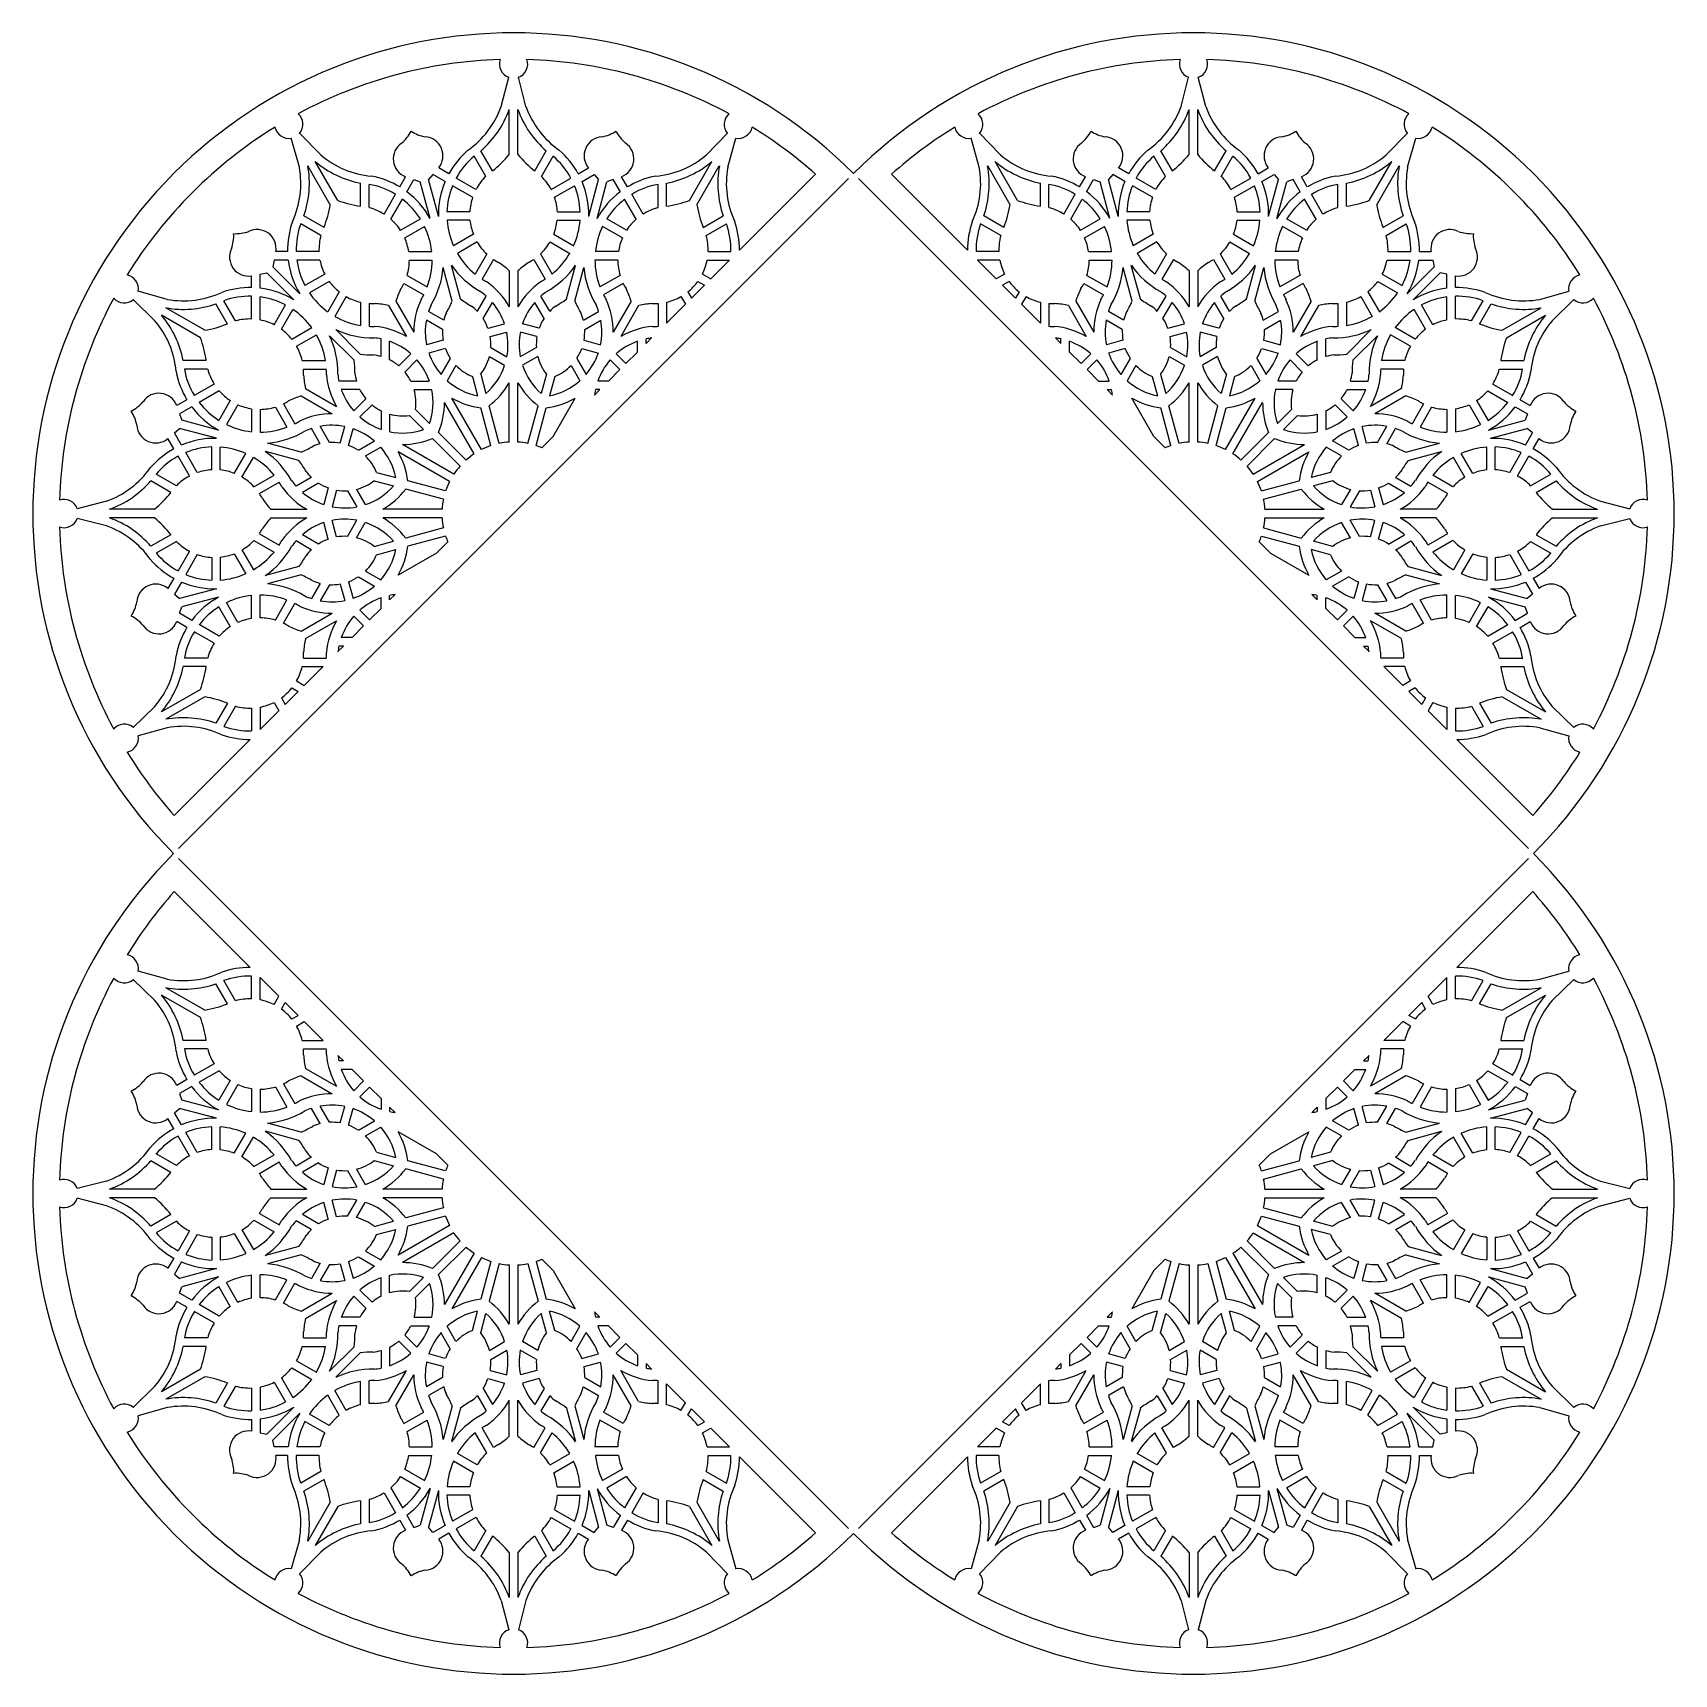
# Model space of a CAD drawing. Extents: x 46 to 293, y -4 to 243.
import ezdxf

# ---------------------------------------------------------------- set-up
doc = ezdxf.new("R2010")
doc.units = 0
doc.layers.get('0').update_dxf_attribs({"linetype": 'CONTINUOUS'})

msp = doc.modelspace()

# ---------------------------------------------------------------- linework, layer by layer
for p, q in [((116.42, 232.36), (117.55, 236.78)), ((120.13, 232.36), (119, 236.78)), ((218.95, 232.36), (220.08, 236.78)), ((222.66, 232.36), (221.53, 236.78)), ((117.63, 225.14), (117.63, 231.92)), ((118.92, 225.14), (118.92, 231.92)), ((220.16, 225.14), (220.16, 231.92)), ((221.45, 225.14), (221.45, 231.92)), ((89.2, 225.07), (86.01, 228.33)), ((147.35, 225.07), (150.54, 228.33)), ((191.73, 225.07), (188.54, 228.33)), ((249.88, 225.07), (253.07, 228.33)), ((85.98, 223.21), (84.75, 227.6)), ((115.09, 222.65), (113.35, 225.67)), ((121.46, 222.65), (123.2, 225.67)), ((150.57, 223.21), (151.8, 227.6)), ((188.51, 223.21), (187.28, 227.6)), ((217.63, 222.65), (215.88, 225.67)), ((223.99, 222.65), (225.73, 225.67)), ((253.1, 223.21), (254.33, 227.6)), ((90.64, 217.56), (87.25, 223.44)), ((91.76, 218.2), (88.36, 224.08)), ((108.52, 222.23), (106.98, 223.12)), ((114.08, 221.83), (112.32, 224.88)), ((122.47, 221.83), (124.23, 224.88)), ((128.03, 222.23), (129.57, 223.12)), ((144.79, 218.2), (148.19, 224.08)), ((145.91, 217.56), (149.3, 223.44)), ((193.17, 217.56), (189.78, 223.44)), ((194.29, 218.2), (190.9, 224.08)), ((211.05, 222.23), (209.51, 223.12)), ((216.61, 221.83), (214.85, 224.88)), ((225, 221.83), (226.76, 224.88)), ((230.56, 222.23), (232.1, 223.12)), ((247.32, 218.2), (250.72, 224.08)), ((248.44, 217.56), (251.83, 223.44)), ((67.74, 120.45), (168.81, 221.52)), ((95.2, 217.32), (95.2, 220.81)), ((96.49, 217.12), (96.49, 220.63)), ((101.1, 220.25), (101.99, 221.78)), ((102.17, 219.52), (103.23, 221.35)), ((103.23, 221.35), (104.21, 221)), ((105.69, 215.47), (104.21, 221)), ((106.12, 222.13), (105.45, 221.34)), ((106.93, 215.81), (105.45, 221.34)), ((107.95, 221.07), (106.12, 222.13)), ((112.1, 218.68), (109.08, 220.42)), ((112.61, 219.87), (109.63, 221.59)), ((123.94, 219.87), (126.92, 221.59)), ((124.45, 218.68), (127.47, 220.42)), ((128.6, 221.07), (130.43, 222.13)), ((129.62, 215.81), (131.1, 221.34)), ((130.43, 222.13), (131.1, 221.34)), ((130.86, 215.47), (132.35, 221)), ((133.32, 221.35), (132.35, 221)), ((134.38, 219.52), (133.32, 221.35)), ((135.45, 220.25), (134.56, 221.78)), ((140.06, 217.12), (140.06, 220.63)), ((141.35, 217.32), (141.35, 220.81)), ((152.35, 210.72), (163.8, 222.17)), ((170.27, 221.52), (271.34, 120.45)), ((175.28, 222.17), (186.73, 210.72)), ((197.73, 217.32), (197.73, 220.81)), ((199.02, 217.12), (199.02, 220.63)), ((203.63, 220.25), (204.52, 221.78)), ((204.7, 219.52), (205.76, 221.35)), ((205.76, 221.35), (206.74, 221)), ((208.22, 215.47), (206.74, 221)), ((208.65, 222.13), (207.98, 221.34)), ((209.46, 215.81), (207.98, 221.34)), ((210.48, 221.07), (208.65, 222.13)), ((214.63, 218.68), (211.61, 220.42)), ((215.14, 219.87), (212.16, 221.59)), ((226.47, 219.87), (229.45, 221.59)), ((226.98, 218.68), (230, 220.42)), ((231.13, 221.07), (232.96, 222.13)), ((232.15, 215.81), (233.63, 221.34)), ((232.96, 222.13), (233.63, 221.34)), ((233.39, 215.47), (234.88, 221)), ((235.85, 221.35), (234.88, 221)), ((236.91, 219.52), (235.85, 221.35)), ((237.98, 220.25), (237.09, 221.78)), ((242.6, 217.12), (242.6, 220.63)), ((243.89, 217.32), (243.89, 220.81)), ((98.74, 216.15), (100.46, 219.13)), ((99.78, 215.38), (101.52, 218.39)), ((136.77, 215.38), (135.03, 218.39)), ((137.81, 216.15), (136.09, 219.13)), ((201.27, 216.15), (202.99, 219.13)), ((202.31, 215.38), (204.05, 218.39)), ((239.3, 215.38), (237.56, 218.39)), ((240.34, 216.15), (238.62, 219.13)), ((89.69, 214.14), (86.66, 215.88)), ((101.24, 213.7), (104.22, 215.42)), ((111.67, 216.5), (108.23, 216.5)), ((124.88, 216.5), (128.32, 216.5)), ((135.31, 213.7), (132.33, 215.42)), ((146.86, 214.14), (149.89, 215.88)), ((192.22, 214.14), (189.19, 215.88)), ((203.77, 213.7), (206.75, 215.42)), ((214.2, 216.5), (210.76, 216.5)), ((227.41, 216.5), (230.85, 216.5)), ((237.84, 213.7), (234.86, 215.42)), ((249.39, 214.14), (252.42, 215.88)), ((89.22, 212.92), (86.17, 214.68)), ((101.86, 212.57), (104.84, 214.3)), ((111.7, 215.21), (108.25, 215.21)), ((112.21, 213.1), (109.21, 211.36)), ((124.34, 213.1), (127.34, 211.36)), ((124.85, 215.21), (128.3, 215.21)), ((134.7, 212.57), (131.71, 214.3)), ((147.33, 212.92), (150.38, 214.68)), ((191.75, 212.92), (188.7, 214.68)), ((204.39, 212.57), (207.38, 214.3)), ((214.23, 215.21), (210.78, 215.21)), ((214.75, 213.1), (211.74, 211.36)), ((226.87, 213.1), (229.87, 211.36)), ((227.38, 215.21), (230.83, 215.21)), ((237.23, 212.57), (234.24, 214.3)), ((249.86, 212.92), (252.91, 214.68)), ((84.2, 210.49), (82.42, 210.49)), ((88.93, 210.49), (85.49, 210.49)), ((102.47, 210.49), (105.93, 210.49)), ((112.78, 211.94), (109.8, 210.22)), ((123.77, 211.94), (126.75, 210.22)), ((134.08, 210.49), (130.62, 210.49)), ((147.62, 210.49), (151.06, 210.49)), ((191.46, 210.49), (188.02, 210.49)), ((205, 210.49), (208.46, 210.49)), ((215.31, 211.94), (212.33, 210.22)), ((226.3, 211.94), (229.28, 210.22)), ((236.61, 210.49), (233.15, 210.49)), ((250.15, 210.49), (253.59, 210.49)), ((254.88, 210.49), (256.66, 210.49)), ((82.18, 209.2), (81.99, 208.18)), ((86.04, 204.13), (81.99, 208.18)), ((84.29, 209.2), (82.18, 209.2)), ((89.08, 209.2), (85.59, 209.2)), ((102.56, 209.2), (106, 209.2)), ((109.02, 203.03), (107.67, 208.09)), ((110.27, 203.36), (108.91, 208.42)), ((114.23, 210.13), (112.47, 207.09)), ((115.25, 209.32), (113.52, 206.33)), ((121.31, 209.32), (123.03, 206.33)), ((122.33, 210.13), (124.08, 207.09)), ((126.28, 203.36), (127.64, 208.42)), ((127.53, 203.03), (128.88, 208.09)), ((133.99, 209.2), (130.55, 209.2)), ((147.47, 209.2), (150.83, 209.2)), ((148.01, 206.37), (150.83, 209.2)), ((188.25, 209.2), (191.07, 206.37)), ((191.61, 209.2), (188.25, 209.2)), ((205.09, 209.2), (208.53, 209.2)), ((211.55, 203.03), (210.2, 208.09)), ((212.8, 203.36), (211.44, 208.42)), ((216.76, 210.13), (215, 207.09)), ((217.78, 209.32), (216.05, 206.33)), ((223.84, 209.32), (225.56, 206.33)), ((224.86, 210.13), (226.61, 207.09)), ((228.81, 203.36), (230.17, 208.42)), ((230.06, 203.03), (231.41, 208.09)), ((236.52, 209.2), (233.08, 209.2)), ((250, 209.2), (253.49, 209.2)), ((253.04, 204.13), (257.09, 208.18)), ((254.79, 209.2), (256.9, 209.2)), ((256.9, 209.2), (257.09, 208.18)), ((78.77, 205.06), (78.77, 206.83)), ((80.06, 207.08), (81.08, 207.27)), ((80.06, 204.97), (80.06, 207.08)), ((85.13, 203.22), (81.08, 207.27)), ((89.8, 207.1), (86.82, 205.38)), ((90.47, 206), (87.48, 204.27)), ((101.73, 205.7), (104.72, 203.97)), ((102.21, 206.91), (105.25, 205.16)), ((117.63, 207.59), (117.63, 202.18)), ((118.92, 207.59), (118.92, 202.18)), ((134.34, 206.91), (131.31, 205.16)), ((134.82, 205.7), (131.83, 203.97)), ((146.08, 206), (147.06, 205.43)), ((146.75, 207.1), (148.01, 206.37)), ((192.33, 207.1), (191.07, 206.37)), ((193, 206), (192.02, 205.43)), ((204.26, 205.7), (207.25, 203.97)), ((204.74, 206.91), (207.78, 205.16)), ((220.16, 207.59), (220.16, 202.18)), ((221.45, 207.59), (221.45, 202.18)), ((236.87, 206.91), (233.84, 205.16)), ((237.35, 205.7), (234.36, 203.97)), ((248.61, 206), (251.6, 204.27)), ((249.28, 207.1), (252.26, 205.38)), ((253.95, 203.22), (258, 207.27)), ((259.02, 207.08), (258, 207.27)), ((259.02, 204.97), (259.02, 207.08)), ((260.31, 205.06), (260.31, 206.83)), ((64.19, 200.06), (60.93, 203.25)), ((66.05, 203.28), (61.66, 204.51)), ((76.34, 200.04), (74.58, 203.09)), ((78.77, 200.33), (78.77, 203.77)), ((80.06, 200.18), (80.06, 203.67)), ((91.97, 204.43), (90.24, 201.42)), ((93.04, 203.7), (91.32, 200.72)), ((100.53, 203.01), (103.23, 198.32)), ((112.82, 201.49), (114.15, 203.79)), ((123.73, 201.49), (122.4, 203.79)), ((136.02, 203.01), (133.32, 198.32)), ((143.51, 203.7), (144.18, 202.54)), ((144.58, 204.43), (145.12, 203.49)), ((145.12, 203.49), (147.06, 205.43)), ((192.02, 205.43), (193.96, 203.49)), ((194.5, 204.43), (193.96, 203.49)), ((195.57, 203.7), (194.9, 202.54)), ((203.06, 203.01), (205.77, 198.32)), ((215.35, 201.49), (216.68, 203.79)), ((226.26, 201.49), (224.93, 203.79)), ((238.55, 203.01), (235.85, 198.32)), ((246.04, 203.7), (247.76, 200.72)), ((247.11, 204.43), (248.85, 201.42)), ((259.02, 200.18), (259.02, 203.67)), ((260.31, 200.33), (260.31, 203.77)), ((262.74, 200.04), (264.5, 203.09)), ((273.03, 203.28), (277.42, 204.51)), ((274.89, 200.06), (278.15, 203.25)), ((71.06, 197.5), (65.18, 200.89)), ((71.7, 198.62), (65.82, 202.01)), ((75.12, 199.57), (73.37, 202.6)), ((82.16, 199.46), (83.88, 202.44)), ((83.26, 198.79), (84.99, 201.78)), ((95.2, 202.86), (95.2, 199.36)), ((96.49, 202.67), (96.49, 199.22)), ((99.41, 202.37), (102.12, 197.68)), ((107.75, 200.13), (105.45, 201.46)), ((113.68, 200.4), (115.08, 202.83)), ((122.87, 200.4), (121.47, 202.83)), ((128.8, 200.13), (131.1, 201.46)), ((137.14, 202.37), (134.43, 197.68)), ((140.06, 202.67), (140.06, 199.22)), ((141.35, 202.86), (141.35, 199.72)), ((141.35, 199.72), (144.18, 202.54)), ((194.9, 202.54), (197.73, 199.72)), ((197.73, 202.86), (197.73, 199.72)), ((199.02, 202.67), (199.02, 199.22)), ((201.94, 202.37), (204.65, 197.68)), ((210.28, 200.13), (207.98, 201.46)), ((216.21, 200.4), (217.62, 202.83)), ((225.4, 200.4), (224, 202.83)), ((231.33, 200.13), (233.63, 201.46)), ((239.67, 202.37), (236.96, 197.68)), ((242.6, 202.67), (242.6, 199.22)), ((243.89, 202.86), (243.89, 199.36)), ((255.82, 198.79), (254.09, 201.78)), ((256.92, 199.46), (255.2, 202.44)), ((263.96, 199.57), (265.71, 202.6)), ((267.38, 198.62), (273.26, 202.01)), ((268.03, 197.5), (273.9, 200.89)), ((84.83, 197.29), (87.84, 199.02)), ((95.15, 195.02), (91.45, 198.72)), ((107.54, 198.76), (105.12, 200.16)), ((114.42, 198.92), (116.92, 199.59)), ((114.75, 197.67), (117.25, 198.34)), ((121.8, 197.67), (119.3, 198.34)), ((122.13, 198.92), (119.63, 199.59)), ((129.01, 198.76), (131.43, 200.16)), ((210.07, 198.76), (207.65, 200.16)), ((216.95, 198.92), (219.45, 199.59)), ((217.28, 197.67), (219.78, 198.34)), ((224.33, 197.67), (221.83, 198.34)), ((224.66, 198.92), (222.16, 199.59)), ((231.54, 198.76), (233.96, 200.16)), ((243.93, 195.02), (247.63, 198.72)), ((254.25, 197.29), (251.25, 199.02)), ((85.56, 196.22), (88.54, 197.94)), ((94.24, 194.11), (90.54, 197.81)), ((98.3, 194.67), (98.3, 197.33)), ((99.59, 194.16), (99.59, 196.97)), ((107.65, 197.11), (105.15, 196.44)), ((107.98, 195.86), (105.49, 195.19)), ((114.84, 196.03), (117.26, 194.63)), ((121.71, 196.03), (119.29, 194.63)), ((128.57, 195.86), (131.07, 195.19)), ((128.9, 197.11), (131.4, 196.44)), ((136.96, 195.33), (136.96, 196.97)), ((138.25, 196.62), (139.1, 197.47)), ((138.25, 196.62), (138.25, 197.33)), ((199.98, 197.47), (200.83, 196.62)), ((200.83, 196.62), (200.83, 197.33)), ((202.12, 195.33), (202.12, 196.97)), ((210.18, 197.11), (207.68, 196.44)), ((210.52, 195.86), (208.02, 195.19)), ((217.37, 196.03), (219.79, 194.63)), ((224.24, 196.03), (221.82, 194.63)), ((231.1, 195.86), (233.6, 195.19)), ((231.43, 197.11), (233.93, 196.44)), ((239.49, 194.16), (239.49, 196.97)), ((240.78, 194.67), (240.78, 197.33)), ((244.84, 194.11), (248.54, 197.81)), ((253.52, 196.22), (250.54, 197.94)), ((71.94, 194.06), (68.45, 194.06)), ((86.4, 194.06), (89.9, 194.06)), ((100.97, 193.25), (102.8, 195.08)), ((101.88, 192.33), (103.71, 194.16)), ((108.73, 194.39), (107.33, 191.97)), ((109.59, 193.32), (108.27, 191.02)), ((114.63, 194.67), (116.93, 193.34)), ((121.92, 194.67), (119.62, 193.34)), ((126.96, 193.32), (128.28, 191.02)), ((127.82, 194.39), (129.22, 191.97)), ((134.32, 192.69), (132.84, 194.16)), ((135.23, 193.6), (133.75, 195.08)), ((135.23, 193.6), (136.96, 195.33)), ((202.12, 195.33), (203.85, 193.6)), ((203.85, 193.6), (205.33, 195.08)), ((204.76, 192.69), (206.24, 194.16)), ((211.26, 194.39), (209.86, 191.97)), ((212.12, 193.32), (210.8, 191.02)), ((217.16, 194.67), (219.46, 193.34)), ((224.45, 194.67), (222.15, 193.34)), ((229.49, 193.32), (230.82, 191.02)), ((230.36, 194.39), (231.75, 191.97)), ((237.2, 192.33), (235.37, 194.16)), ((238.11, 193.25), (236.28, 195.08)), ((252.68, 194.06), (249.18, 194.06)), ((267.14, 194.06), (270.63, 194.06)), ((72.14, 192.77), (68.63, 192.77)), ((86.59, 192.77), (90.04, 192.77)), ((94.59, 190.96), (91.93, 190.96)), ((102.78, 190.96), (105.57, 190.96)), ((112.07, 191.65), (112.85, 188.74)), ((113.32, 191.99), (114.1, 189.07)), ((117.63, 181.77), (117.63, 190.72)), ((118.92, 181.77), (118.92, 190.72)), ((123.24, 191.99), (122.45, 189.07)), ((124.48, 191.65), (123.7, 188.74)), ((132.59, 190.96), (130.98, 190.96)), ((132.59, 190.96), (134.32, 192.69)), ((204.76, 192.69), (206.49, 190.96)), ((206.49, 190.96), (208.1, 190.96)), ((214.6, 191.65), (215.38, 188.74)), ((215.85, 191.99), (216.63, 189.07)), ((220.16, 181.77), (220.16, 190.72)), ((221.45, 181.77), (221.45, 190.72)), ((225.77, 191.99), (224.98, 189.07)), ((227.01, 191.65), (226.23, 188.74)), ((236.3, 190.96), (233.51, 190.96)), ((244.49, 190.96), (247.15, 190.96)), ((252.49, 192.77), (249.04, 192.77)), ((266.94, 192.77), (270.46, 192.77)), ((69.01, 188.16), (67.48, 187.27)), ((73.11, 190.52), (70.13, 188.8)), ((73.88, 189.48), (70.87, 187.74)), ((86.25, 188.73), (90.93, 186.02)), ((86.89, 189.85), (91.58, 187.14)), ((95.1, 189.67), (92.29, 189.67)), ((96.01, 188.29), (94.18, 186.46)), ((103.28, 189.67), (105.93, 189.67)), ((113.44, 180.64), (108.97, 188.4)), ((124.24, 182.61), (127.59, 188.4)), ((130.49, 188.86), (131.3, 189.67)), ((131.3, 189.67), (130.62, 189.67)), ((207.78, 189.67), (208.59, 188.86)), ((207.78, 189.67), (208.46, 189.67)), ((214.84, 182.61), (211.5, 188.4)), ((225.64, 180.64), (230.12, 188.4)), ((235.8, 189.67), (233.15, 189.67)), ((243.07, 188.29), (244.9, 186.46)), ((243.99, 189.67), (246.79, 189.67)), ((252.19, 189.85), (247.5, 187.14)), ((252.83, 188.73), (248.15, 186.02)), ((265.2, 189.48), (268.22, 187.74)), ((265.97, 190.52), (268.95, 188.8)), ((270.07, 188.16), (271.6, 187.27)), ((69.74, 187.09), (67.91, 186.03)), ((67.91, 186.03), (68.26, 185.05)), ((75.56, 188.02), (73.84, 185.04)), ((76.69, 187.4), (74.96, 184.41)), ((78.77, 186.79), (78.77, 183.33)), ((80.06, 186.7), (80.06, 183.26)), ((82.35, 187.05), (84.1, 184.01)), ((83.56, 187.53), (85.29, 184.54)), ((96.93, 187.38), (95.1, 185.55)), ((98.3, 186.48), (98.3, 183.69)), ((99.59, 185.98), (99.59, 183.33)), ((102.57, 185.78), (104.7, 183.65)), ((103.48, 186.69), (105.61, 184.56)), ((112.33, 180), (107.85, 187.75)), ((114.86, 181.23), (113.34, 186.92)), ((116.11, 181.57), (114.58, 187.25)), ((120.44, 181.57), (121.97, 187.25)), ((121.69, 181.23), (123.21, 186.92)), ((217.39, 181.23), (215.87, 186.92)), ((218.64, 181.57), (217.12, 187.25)), ((222.97, 181.57), (224.5, 187.25)), ((224.22, 181.23), (225.74, 186.92)), ((226.76, 180), (231.23, 187.75)), ((235.6, 186.69), (233.47, 184.56)), ((236.51, 185.78), (234.38, 183.65)), ((239.49, 185.98), (239.49, 183.33)), ((240.78, 186.48), (240.78, 183.69)), ((242.16, 187.38), (243.99, 185.55)), ((255.52, 187.53), (253.79, 184.54)), ((256.73, 187.05), (254.98, 184.01)), ((259.02, 186.7), (259.02, 183.26)), ((260.31, 186.79), (260.31, 183.33)), ((262.39, 187.4), (264.12, 184.41)), ((263.52, 188.02), (265.25, 185.04)), ((269.34, 187.09), (271.17, 186.03)), ((271.17, 186.03), (270.82, 185.05)), ((67.13, 183.14), (67.92, 183.81)), ((73.45, 182.33), (67.92, 183.81)), ((73.79, 183.57), (68.26, 185.05)), ((89.13, 181.51), (87.8, 183.81)), ((90.5, 181.72), (89.1, 184.14)), ((92.15, 181.61), (92.82, 184.11)), ((93.4, 181.27), (94.07, 183.77)), ((111.11, 179.06), (106.95, 183.23)), ((227.97, 179.06), (232.13, 183.23)), ((245.68, 181.27), (245.01, 183.77)), ((246.93, 181.61), (246.26, 184.11)), ((248.58, 181.72), (249.98, 184.14)), ((249.95, 181.51), (251.28, 183.81)), ((265.3, 183.57), (270.82, 185.05)), ((265.63, 182.33), (271.16, 183.81)), ((271.95, 183.14), (271.16, 183.81)), ((67.03, 180.74), (66.14, 182.28)), ((68.19, 181.31), (67.13, 183.14)), ((72.76, 177.59), (72.76, 181.03)), ((74.05, 177.56), (74.05, 181.01)), ((86.23, 180.24), (81.17, 181.59)), ((94.87, 180.53), (97.29, 181.93)), ((95.94, 179.67), (98.24, 180.99)), ((109.26, 176.93), (101.51, 181.41)), ((110.2, 178.15), (106.03, 182.31)), ((122.54, 180.91), (124.24, 182.61)), ((214.84, 182.61), (216.54, 180.91)), ((228.89, 178.15), (233.05, 182.31)), ((229.82, 176.93), (237.58, 181.41)), ((243.14, 179.67), (240.84, 180.99)), ((244.22, 180.53), (241.79, 181.93)), ((252.85, 180.24), (257.91, 181.59)), ((265.03, 177.56), (265.03, 181.01)), ((266.32, 177.59), (266.32, 181.03)), ((270.89, 181.31), (271.95, 183.14)), ((272.05, 180.74), (272.94, 182.28)), ((69.39, 176.65), (67.67, 179.63)), ((70.58, 177.16), (68.84, 180.18)), ((76.16, 177.04), (77.89, 180.05)), ((77.32, 176.48), (79.04, 179.46)), ((85.9, 178.99), (80.84, 180.35)), ((108.62, 175.82), (100.86, 180.29)), ((230.47, 175.82), (238.22, 180.29)), ((253.18, 178.99), (258.24, 180.35)), ((261.76, 176.48), (260.04, 179.46)), ((262.92, 177.04), (261.19, 180.05)), ((268.5, 177.16), (270.24, 180.18)), ((269.69, 176.65), (271.41, 179.63)), ((66.61, 174.16), (63.58, 175.91)), ((67.43, 175.18), (64.38, 176.94)), ((79.13, 175.03), (82.17, 176.79)), ((87.77, 176.44), (85.47, 175.11)), ((97.27, 175.94), (100.19, 175.16)), ((97.61, 177.19), (100.52, 176.41)), ((108.03, 174.4), (102.34, 175.92)), ((231.05, 174.4), (236.74, 175.92)), ((241.47, 177.19), (238.56, 176.41)), ((241.81, 175.94), (238.89, 175.16)), ((251.31, 176.44), (253.61, 175.11)), ((259.95, 175.03), (256.92, 176.79)), ((271.65, 175.18), (274.7, 176.94)), ((272.47, 174.16), (275.5, 175.91)), ((79.94, 174.01), (82.93, 175.74)), ((88.86, 175.58), (86.43, 174.18)), ((90.34, 174.84), (89.67, 172.34)), ((91.59, 174.51), (90.92, 172.01)), ((93.23, 174.42), (94.63, 172)), ((94.59, 174.63), (95.92, 172.33)), ((107.69, 173.15), (102.01, 174.67)), ((231.39, 173.15), (237.07, 174.67)), ((244.49, 174.63), (243.16, 172.33)), ((245.85, 174.42), (244.46, 172)), ((247.49, 174.51), (248.16, 172.01)), ((248.74, 174.84), (249.41, 172.34)), ((250.22, 175.58), (252.65, 174.18)), ((259.14, 174.01), (256.15, 175.74)), ((56.9, 172.84), (52.48, 171.71)), ((64.12, 171.63), (57.34, 171.63)), ((81.67, 171.63), (87.08, 171.63)), ((107.49, 171.63), (98.54, 171.63)), ((231.59, 171.63), (240.54, 171.63)), ((257.42, 171.63), (252, 171.63)), ((274.96, 171.63), (281.74, 171.63)), ((282.18, 172.84), (286.6, 171.71)), ((56.9, 169.13), (52.48, 170.26)), ((64.12, 170.34), (57.34, 170.34)), ((81.67, 170.34), (87.08, 170.34)), ((90.34, 167.13), (89.67, 169.63)), ((91.59, 167.46), (90.92, 169.96)), ((93.23, 167.55), (94.63, 169.97)), ((94.59, 167.34), (95.92, 169.64)), ((107.49, 170.34), (98.54, 170.34)), ((107.69, 168.82), (102.01, 167.29)), ((231.39, 168.82), (237.07, 167.29)), ((231.59, 170.34), (240.54, 170.34)), ((244.49, 167.34), (243.16, 169.64)), ((245.85, 167.55), (244.46, 169.97)), ((247.49, 167.46), (248.16, 169.96)), ((248.74, 167.13), (249.41, 169.63)), ((257.42, 170.34), (252, 170.34)), ((274.96, 170.34), (281.74, 170.34)), ((282.18, 169.13), (286.6, 170.26)), ((66.61, 167.8), (63.58, 166.06)), ((67.43, 166.79), (64.38, 165.03)), ((79.13, 166.93), (82.17, 165.18)), ((79.94, 167.95), (82.93, 166.23)), ((87.77, 165.53), (85.47, 166.86)), ((88.86, 166.39), (86.43, 167.79)), ((97.27, 166.02), (100.19, 166.81)), ((108.03, 167.57), (102.34, 166.05)), ((106.65, 165.02), (108.35, 166.72)), ((230.73, 166.72), (232.43, 165.02)), ((231.05, 167.57), (236.74, 166.05)), ((241.81, 166.02), (238.89, 166.81)), ((250.22, 166.39), (252.65, 167.79)), ((251.31, 165.53), (253.61, 166.86)), ((259.14, 167.95), (256.15, 166.23)), ((259.95, 166.93), (256.92, 165.18)), ((271.65, 166.79), (274.7, 165.03)), ((272.47, 167.8), (275.5, 166.06)), ((69.39, 165.32), (67.67, 162.34)), ((70.58, 164.81), (68.84, 161.79)), ((72.76, 164.38), (72.76, 160.94)), ((74.05, 164.41), (74.05, 160.96)), ((76.16, 164.92), (77.89, 161.92)), ((77.32, 165.49), (79.04, 162.51)), ((97.61, 164.78), (100.52, 165.56)), ((106.65, 165.02), (100.86, 161.67)), ((232.43, 165.02), (238.22, 161.67)), ((241.47, 164.78), (238.56, 165.56)), ((261.76, 165.49), (260.04, 162.51)), ((262.92, 164.92), (261.19, 161.92)), ((265.03, 164.41), (265.03, 160.96)), ((266.32, 164.38), (266.32, 160.94)), ((268.5, 164.81), (270.24, 161.79)), ((269.69, 165.32), (271.41, 162.34)), ((67.03, 161.23), (66.14, 159.69)), ((85.9, 162.98), (80.84, 161.62)), ((86.23, 161.73), (81.17, 160.38)), ((94.87, 161.43), (97.29, 160.04)), ((95.94, 162.3), (98.24, 160.97)), ((243.14, 162.3), (240.84, 160.97)), ((244.22, 161.43), (241.79, 160.04)), ((252.85, 161.73), (257.91, 160.38)), ((253.18, 162.98), (258.24, 161.62)), ((272.05, 161.23), (272.94, 159.69)), ((68.19, 160.66), (67.13, 158.83)), ((67.13, 158.83), (67.92, 158.16)), ((73.45, 159.64), (67.92, 158.16)), ((78.77, 155.18), (78.77, 158.64)), ((80.06, 155.27), (80.06, 158.71)), ((89.13, 160.46), (87.8, 158.16)), ((90.5, 160.25), (89.1, 157.83)), ((92.15, 160.36), (92.82, 157.86)), ((93.4, 160.69), (94.07, 158.19)), ((99.59, 157.96), (100.4, 158.77)), ((99.59, 157.96), (99.59, 158.64)), ((238.68, 158.77), (239.49, 157.96)), ((239.49, 157.96), (239.49, 158.64)), ((245.68, 160.69), (245.01, 158.19)), ((246.93, 160.36), (246.26, 157.86)), ((248.58, 160.25), (249.98, 157.83)), ((249.95, 160.46), (251.28, 158.16)), ((259.02, 155.27), (259.02, 158.71)), ((260.31, 155.18), (260.31, 158.64)), ((265.63, 159.64), (271.16, 158.16)), ((270.89, 160.66), (271.95, 158.83)), ((271.95, 158.83), (271.16, 158.16)), ((67.91, 155.94), (68.26, 156.91)), ((73.79, 158.4), (68.26, 156.91)), ((75.56, 153.95), (73.84, 156.93)), ((76.69, 154.56), (74.96, 157.55)), ((82.35, 154.92), (84.1, 157.95)), ((83.56, 154.44), (85.29, 157.43)), ((96.57, 154.94), (95.1, 156.42)), ((96.57, 154.94), (98.3, 156.67)), ((98.3, 156.67), (98.3, 158.28)), ((240.78, 156.67), (240.78, 158.28)), ((240.78, 156.67), (242.51, 154.94)), ((242.51, 154.94), (243.99, 156.42)), ((255.52, 154.44), (253.79, 157.43)), ((256.73, 154.92), (254.98, 157.95)), ((262.39, 154.56), (264.12, 157.55)), ((263.52, 153.95), (265.25, 156.93)), ((265.3, 158.4), (270.82, 156.91)), ((271.17, 155.94), (270.82, 156.91)), ((69.01, 153.81), (67.48, 154.7)), ((69.74, 154.88), (67.91, 155.94)), ((73.88, 152.49), (70.87, 154.23)), ((86.25, 153.24), (90.93, 155.94)), ((86.89, 152.12), (91.58, 154.83)), ((93.93, 152.3), (95.66, 154.03)), ((95.66, 154.03), (94.18, 155.51)), ((243.42, 154.03), (244.9, 155.51)), ((243.42, 154.03), (245.15, 152.3)), ((252.19, 152.12), (247.5, 154.83)), ((252.83, 153.24), (248.15, 155.94)), ((265.2, 152.49), (268.22, 154.23)), ((269.34, 154.88), (271.17, 155.94)), ((270.07, 153.81), (271.6, 154.7)), ((73.11, 151.45), (70.13, 153.17)), ((91.79, 150.16), (92.64, 151.01)), ((92.64, 151.01), (91.93, 151.01)), ((93.93, 152.3), (92.29, 152.3)), ((245.15, 152.3), (246.79, 152.3)), ((246.44, 151.01), (247.15, 151.01)), ((246.44, 151.01), (247.29, 150.16)), ((265.97, 151.45), (268.95, 153.17)), ((72.14, 149.19), (68.63, 149.19)), ((86.59, 149.19), (90.04, 149.19)), ((252.49, 149.19), (249.04, 149.19)), ((266.94, 149.19), (270.46, 149.19)), ((71.94, 147.9), (68.45, 147.9)), ((86.4, 147.9), (89.54, 147.9)), ((86.72, 145.08), (89.54, 147.9)), ((252.68, 147.9), (249.54, 147.9)), ((249.54, 147.9), (252.37, 145.08)), ((267.14, 147.9), (270.63, 147.9)), ((71.06, 144.47), (65.18, 141.07)), ((83.83, 142.2), (85.77, 144.14)), ((84.83, 144.68), (85.77, 144.14)), ((85.56, 145.75), (86.72, 145.08)), ((253.52, 145.75), (252.37, 145.08)), ((254.25, 144.68), (253.31, 144.14)), ((253.31, 144.14), (255.25, 142.2)), ((268.03, 144.47), (273.9, 141.07)), ((64.19, 141.91), (60.93, 138.72)), ((71.7, 143.35), (65.82, 139.96)), ((75.12, 142.4), (73.37, 139.37)), ((76.34, 141.93), (74.58, 138.88)), ((78.77, 141.64), (78.77, 138.2)), ((80.06, 141.79), (80.06, 138.43)), ((80.06, 138.43), (82.89, 141.25)), ((82.16, 142.51), (82.89, 141.25)), ((83.26, 143.18), (83.83, 142.2)), ((255.82, 143.18), (255.25, 142.2)), ((256.92, 142.51), (256.19, 141.25)), ((256.19, 141.25), (259.02, 138.43)), ((259.02, 141.79), (259.02, 138.43)), ((260.31, 141.64), (260.31, 138.2)), ((262.74, 141.93), (264.5, 138.88)), ((263.96, 142.4), (265.71, 139.37)), ((267.38, 143.35), (273.26, 139.96)), ((274.89, 141.91), (278.15, 138.72)), ((66.05, 138.69), (61.66, 137.46)), ((273.03, 138.69), (277.42, 137.46)), ((67.09, 125.46), (78.54, 136.91)), ((260.54, 136.91), (271.99, 125.46)), ((67.74, 118.99), (168.81, 17.92)), ((271.34, 118.99), (170.27, 17.92)), ((67.09, 113.98), (78.54, 102.53)), ((271.99, 113.98), (260.54, 102.53)), ((66.05, 100.75), (61.66, 101.98)), ((273.03, 100.75), (277.42, 101.98)), ((64.19, 97.53), (60.93, 100.72)), ((71.7, 96.09), (65.82, 99.48)), ((75.12, 97.04), (73.37, 100.07)), ((76.34, 97.51), (74.58, 100.56)), ((78.77, 97.8), (78.77, 101.24)), ((80.06, 97.65), (80.06, 101.01)), ((80.06, 101.01), (82.89, 98.19)), ((259.02, 101.01), (256.19, 98.19)), ((259.02, 97.65), (259.02, 101.01)), ((260.31, 97.8), (260.31, 101.24)), ((262.74, 97.51), (264.5, 100.56)), ((263.96, 97.04), (265.71, 100.07)), ((267.38, 96.09), (273.26, 99.48)), ((274.89, 97.53), (278.15, 100.72)), ((71.06, 94.97), (65.18, 98.36)), ((82.16, 96.93), (82.89, 98.19)), ((83.26, 96.26), (83.83, 97.24)), ((83.83, 97.24), (85.77, 95.3)), ((255.25, 97.24), (253.31, 95.3)), ((255.82, 96.26), (255.25, 97.24)), ((256.92, 96.93), (256.19, 98.19)), ((268.03, 94.97), (273.9, 98.36)), ((84.83, 94.76), (85.77, 95.3)), ((85.56, 93.69), (86.72, 94.36)), ((86.72, 94.36), (89.54, 91.53)), ((252.37, 94.36), (249.54, 91.53)), ((253.52, 93.69), (252.37, 94.36)), ((254.25, 94.76), (253.31, 95.3)), ((71.94, 91.53), (68.45, 91.53)), ((72.14, 90.24), (68.63, 90.24)), ((86.4, 91.53), (89.54, 91.53)), ((86.59, 90.24), (90.04, 90.24)), ((91.79, 89.28), (92.64, 88.43)), ((247.29, 89.28), (246.44, 88.43)), ((252.49, 90.24), (249.04, 90.24)), ((252.68, 91.53), (249.54, 91.53)), ((266.94, 90.24), (270.46, 90.24)), ((267.14, 91.53), (270.63, 91.53)), ((73.11, 87.99), (70.13, 86.27)), ((73.88, 86.95), (70.87, 85.21)), ((86.89, 87.32), (91.58, 84.61)), ((92.64, 88.43), (91.93, 88.43)), ((93.93, 87.14), (92.29, 87.14)), ((93.93, 87.14), (95.66, 85.41)), ((245.15, 87.14), (243.42, 85.41)), ((245.15, 87.14), (246.79, 87.14)), ((246.44, 88.43), (247.15, 88.43)), ((252.19, 87.32), (247.5, 84.61)), ((265.2, 86.95), (268.22, 85.21)), ((265.97, 87.99), (268.95, 86.27)), ((69.01, 85.63), (67.48, 84.74)), ((69.74, 84.56), (67.91, 83.5)), ((75.56, 85.49), (73.84, 82.51)), ((76.69, 84.87), (74.96, 81.88)), ((78.77, 84.26), (78.77, 80.8)), ((80.06, 84.17), (80.06, 80.73)), ((82.35, 84.52), (84.1, 81.48)), ((83.56, 85), (85.29, 82.01)), ((86.25, 86.2), (90.93, 83.49)), ((95.66, 85.41), (94.18, 83.93)), ((96.57, 84.5), (95.1, 83.02)), ((96.57, 84.5), (98.3, 82.77)), ((242.51, 84.5), (240.78, 82.77)), ((242.51, 84.5), (243.99, 83.02)), ((243.42, 85.41), (244.9, 83.93)), ((252.83, 86.2), (248.15, 83.49)), ((255.52, 85), (253.79, 82.01)), ((256.73, 84.52), (254.98, 81.48)), ((259.02, 84.17), (259.02, 80.73)), ((260.31, 84.26), (260.31, 80.8)), ((262.39, 84.87), (264.12, 81.88)), ((263.52, 85.49), (265.25, 82.51)), ((269.34, 84.56), (271.17, 83.5)), ((270.07, 85.63), (271.6, 84.74)), ((67.91, 83.5), (68.26, 82.52)), ((73.79, 81.04), (68.26, 82.52)), ((98.3, 82.77), (98.3, 81.16)), ((240.78, 82.77), (240.78, 81.16)), ((265.3, 81.04), (270.82, 82.52)), ((271.17, 83.5), (270.82, 82.52)), ((67.03, 78.21), (66.14, 79.75)), ((67.13, 80.61), (67.92, 81.28)), ((68.19, 78.78), (67.13, 80.61)), ((73.45, 79.8), (67.92, 81.28)), ((89.13, 78.98), (87.8, 81.28)), ((90.5, 79.19), (89.1, 81.61)), ((92.15, 79.08), (92.82, 81.58)), ((93.4, 78.74), (94.07, 81.24)), ((94.87, 78), (97.29, 79.4)), ((99.59, 81.48), (99.59, 80.8)), ((99.59, 81.48), (100.4, 80.67)), ((239.49, 81.48), (238.68, 80.67)), ((239.49, 81.48), (239.49, 80.8)), ((244.22, 78), (241.79, 79.4)), ((245.68, 78.74), (245.01, 81.24)), ((246.93, 79.08), (246.26, 81.58)), ((248.58, 79.19), (249.98, 81.61)), ((249.95, 78.98), (251.28, 81.28)), ((265.63, 79.8), (271.16, 81.28)), ((270.89, 78.78), (271.95, 80.61)), ((271.95, 80.61), (271.16, 81.28)), ((272.05, 78.21), (272.94, 79.75)), ((69.39, 74.12), (67.67, 77.1)), ((70.58, 74.63), (68.84, 77.65)), ((72.76, 75.06), (72.76, 78.5)), ((74.05, 75.03), (74.05, 78.48)), ((76.16, 74.51), (77.89, 77.52)), ((77.32, 73.95), (79.04, 76.93)), ((85.9, 76.46), (80.84, 77.82)), ((86.23, 77.71), (81.17, 79.06)), ((95.94, 77.14), (98.24, 78.46)), ((106.65, 74.42), (100.86, 77.76)), ((232.43, 74.42), (238.22, 77.76)), ((243.14, 77.14), (240.84, 78.46)), ((252.85, 77.71), (257.91, 79.06)), ((253.18, 76.46), (258.24, 77.82)), ((261.76, 73.95), (260.04, 76.93)), ((262.92, 74.51), (261.19, 77.52)), ((265.03, 75.03), (265.03, 78.48)), ((266.32, 75.06), (266.32, 78.5)), ((268.5, 74.63), (270.24, 77.65)), ((269.69, 74.12), (271.41, 77.1)), ((67.43, 72.65), (64.38, 74.41)), ((97.61, 74.66), (100.52, 73.88)), ((106.65, 74.42), (108.35, 72.72)), ((232.43, 74.42), (230.73, 72.72)), ((241.47, 74.66), (238.56, 73.88)), ((271.65, 72.65), (274.7, 74.41)), ((66.61, 71.63), (63.58, 73.38)), ((79.13, 72.5), (82.17, 74.26)), ((79.94, 71.48), (82.93, 73.21)), ((87.77, 73.91), (85.47, 72.58)), ((88.86, 73.05), (86.43, 71.64)), ((90.34, 72.31), (89.67, 69.81)), ((91.59, 71.98), (90.92, 69.48)), ((93.23, 71.89), (94.63, 69.47)), ((94.59, 72.1), (95.92, 69.8)), ((97.27, 73.41), (100.19, 72.63)), ((107.69, 70.62), (102.01, 72.14)), ((108.03, 71.87), (102.34, 73.39)), ((231.05, 71.87), (236.74, 73.39)), ((231.39, 70.62), (237.07, 72.14)), ((241.81, 73.41), (238.89, 72.63)), ((244.49, 72.1), (243.16, 69.8)), ((245.85, 71.89), (244.46, 69.47)), ((247.49, 71.98), (248.16, 69.48)), ((248.74, 72.31), (249.41, 69.81)), ((250.22, 73.05), (252.65, 71.64)), ((251.31, 73.91), (253.61, 72.58)), ((259.14, 71.48), (256.15, 73.21)), ((259.95, 72.5), (256.92, 74.26)), ((272.47, 71.63), (275.5, 73.38)), ((56.9, 70.31), (52.48, 69.18)), ((282.18, 70.31), (286.6, 69.18)), ((56.9, 66.6), (52.48, 67.73)), ((64.12, 69.1), (57.34, 69.1)), ((64.12, 67.81), (57.34, 67.81)), ((81.67, 69.1), (87.08, 69.1)), ((81.67, 67.81), (87.08, 67.81)), ((90.34, 64.6), (89.67, 67.1)), ((91.59, 64.93), (90.92, 67.43)), ((93.23, 65.02), (94.63, 67.44)), ((94.59, 64.81), (95.92, 67.1)), ((107.49, 69.1), (98.54, 69.1)), ((107.49, 67.81), (98.54, 67.81)), ((231.59, 69.1), (240.54, 69.1)), ((231.59, 67.81), (240.54, 67.81)), ((244.49, 64.81), (243.16, 67.1)), ((245.85, 65.02), (244.46, 67.44)), ((247.49, 64.93), (248.16, 67.43)), ((248.74, 64.6), (249.41, 67.1)), ((257.42, 69.1), (252, 69.1)), ((257.42, 67.81), (252, 67.81)), ((274.96, 69.1), (281.74, 69.1)), ((274.96, 67.81), (281.74, 67.81)), ((282.18, 66.6), (286.6, 67.73)), ((66.61, 65.27), (63.58, 63.53)), ((79.13, 64.4), (82.17, 62.65)), ((79.94, 65.42), (82.93, 63.7)), ((88.86, 63.86), (86.43, 65.26)), ((107.69, 66.29), (102.01, 64.76)), ((108.03, 65.04), (102.34, 63.52)), ((231.05, 65.04), (236.74, 63.52)), ((231.39, 66.29), (237.07, 64.76)), ((250.22, 63.86), (252.65, 65.26)), ((259.14, 65.42), (256.15, 63.7)), ((259.95, 64.4), (256.92, 62.65)), ((272.47, 65.27), (275.5, 63.53)), ((67.43, 64.26), (64.38, 62.5)), ((69.39, 62.79), (67.67, 59.81)), ((70.58, 62.27), (68.84, 59.26)), ((76.16, 62.39), (77.89, 59.39)), ((77.32, 62.96), (79.04, 59.98)), ((87.77, 63), (85.47, 64.33)), ((97.27, 63.49), (100.19, 64.27)), ((97.61, 62.25), (100.52, 63.03)), ((108.62, 63.62), (100.86, 59.14)), ((109.26, 62.5), (101.51, 58.03)), ((229.82, 62.5), (237.58, 58.03)), ((230.47, 63.62), (238.22, 59.14)), ((241.47, 62.25), (238.56, 63.03)), ((241.81, 63.49), (238.89, 64.27)), ((251.31, 63), (253.61, 64.33)), ((261.76, 62.96), (260.04, 59.98)), ((262.92, 62.39), (261.19, 59.39)), ((268.5, 62.27), (270.24, 59.26)), ((269.69, 62.79), (271.41, 59.81)), ((271.65, 64.26), (274.7, 62.5)), ((72.76, 61.85), (72.76, 58.41)), ((74.05, 61.88), (74.05, 58.43)), ((85.9, 60.45), (80.84, 59.09)), ((95.94, 59.77), (98.24, 58.44)), ((110.2, 61.29), (106.03, 57.12)), ((111.11, 60.37), (106.95, 56.21)), ((112.33, 59.44), (107.85, 51.68)), ((226.76, 59.44), (231.23, 51.68)), ((227.97, 60.37), (232.13, 56.21)), ((228.89, 61.29), (233.05, 57.12)), ((243.14, 59.77), (240.84, 58.44)), ((253.18, 60.45), (258.24, 59.09)), ((265.03, 61.88), (265.03, 58.43)), ((266.32, 61.85), (266.32, 58.41)), ((67.03, 58.7), (66.14, 57.16)), ((68.19, 58.13), (67.13, 56.3)), ((73.45, 57.11), (67.92, 55.63)), ((86.23, 59.2), (81.17, 57.84)), ((89.13, 57.93), (87.8, 55.63)), ((90.5, 57.72), (89.1, 55.3)), ((92.15, 57.82), (92.82, 55.33)), ((93.4, 58.16), (94.07, 55.66)), ((94.87, 58.9), (97.29, 57.51)), ((113.44, 58.79), (108.97, 51.04)), ((114.86, 58.21), (113.34, 52.52)), ((116.11, 57.87), (114.58, 52.19)), ((117.63, 57.67), (117.63, 48.72)), ((118.92, 57.67), (118.92, 48.72)), ((120.44, 57.87), (121.97, 52.19)), ((121.69, 58.21), (123.21, 52.52)), ((122.54, 58.53), (124.24, 56.83)), ((216.54, 58.53), (214.84, 56.83)), ((217.39, 58.21), (215.87, 52.52)), ((218.64, 57.87), (217.12, 52.19)), ((220.16, 57.67), (220.16, 48.72)), ((221.45, 57.67), (221.45, 48.72)), ((222.97, 57.87), (224.5, 52.19)), ((224.22, 58.21), (225.74, 52.52)), ((225.64, 58.79), (230.12, 51.04)), ((244.22, 58.9), (241.79, 57.51)), ((245.68, 58.16), (245.01, 55.66)), ((246.93, 57.82), (246.26, 55.33)), ((248.58, 57.72), (249.98, 55.3)), ((249.95, 57.93), (251.28, 55.63)), ((252.85, 59.2), (257.91, 57.84)), ((265.63, 57.11), (271.16, 55.63)), ((270.89, 58.13), (271.95, 56.3)), ((272.05, 58.7), (272.94, 57.16)), ((67.13, 56.3), (67.92, 55.63)), ((73.79, 55.87), (68.26, 54.38)), ((76.69, 52.03), (74.96, 55.02)), ((78.77, 52.65), (78.77, 56.11)), ((80.06, 52.74), (80.06, 56.18)), ((82.35, 52.39), (84.1, 55.42)), ((83.56, 51.91), (85.29, 54.9)), ((98.3, 52.96), (98.3, 55.75)), ((99.59, 53.46), (99.59, 56.11)), ((102.57, 53.66), (104.7, 55.79)), ((103.48, 52.75), (105.61, 54.88)), ((124.24, 56.83), (127.59, 51.04)), ((214.84, 56.83), (211.5, 51.04)), ((235.6, 52.75), (233.47, 54.88)), ((236.51, 53.66), (234.38, 55.79)), ((239.49, 53.46), (239.49, 56.11)), ((240.78, 52.96), (240.78, 55.75)), ((255.52, 51.91), (253.79, 54.9)), ((256.73, 52.39), (254.98, 55.42)), ((259.02, 52.74), (259.02, 56.18)), ((260.31, 52.65), (260.31, 56.11)), ((262.39, 52.03), (264.12, 55.02)), ((265.3, 55.87), (270.82, 54.38)), ((271.95, 56.3), (271.16, 55.63)), ((69.01, 51.28), (67.48, 52.17)), ((67.91, 53.41), (68.26, 54.38)), ((69.74, 52.35), (67.91, 53.41)), ((75.56, 51.42), (73.84, 54.4)), ((86.25, 50.71), (90.93, 53.41)), ((86.89, 49.59), (91.58, 52.3)), ((96.01, 51.15), (94.18, 52.98)), ((96.93, 52.06), (95.1, 53.89)), ((242.16, 52.06), (243.99, 53.89)), ((243.07, 51.15), (244.9, 52.98)), ((252.19, 49.59), (247.5, 52.3)), ((252.83, 50.71), (248.15, 53.41)), ((263.52, 51.42), (265.25, 54.4)), ((269.34, 52.35), (271.17, 53.41)), ((270.07, 51.28), (271.6, 52.17)), ((271.17, 53.41), (270.82, 54.38)), ((73.11, 48.92), (70.13, 50.64)), ((73.88, 49.96), (70.87, 51.7)), ((95.1, 49.77), (92.29, 49.77)), ((103.28, 49.77), (105.93, 49.77)), ((112.07, 47.79), (112.85, 50.7)), ((113.32, 47.45), (114.1, 50.37)), ((123.24, 47.45), (122.45, 50.37)), ((124.48, 47.79), (123.7, 50.7)), ((130.49, 50.58), (131.3, 49.77)), ((131.3, 49.77), (130.62, 49.77)), ((208.59, 50.58), (207.78, 49.77)), ((207.78, 49.77), (208.46, 49.77)), ((214.6, 47.79), (215.38, 50.7)), ((215.85, 47.45), (216.63, 50.37)), ((225.77, 47.45), (224.98, 50.37)), ((227.01, 47.79), (226.23, 50.7)), ((235.8, 49.77), (233.15, 49.77)), ((243.99, 49.77), (246.79, 49.77)), ((265.2, 49.96), (268.22, 51.7)), ((265.97, 48.92), (268.95, 50.64)), ((94.59, 48.48), (91.93, 48.48)), ((101.88, 47.1), (103.71, 45.27)), ((102.78, 48.48), (105.57, 48.48)), ((108.73, 45.04), (107.33, 47.47)), ((109.59, 46.12), (108.27, 48.42)), ((126.96, 46.12), (128.28, 48.42)), ((127.82, 45.04), (129.22, 47.47)), ((132.59, 48.48), (130.98, 48.48)), ((132.59, 48.48), (134.32, 46.75)), ((206.49, 48.48), (204.76, 46.75)), ((206.49, 48.48), (208.1, 48.48)), ((211.26, 45.04), (209.86, 47.47)), ((212.12, 46.12), (210.8, 48.42)), ((229.49, 46.12), (230.82, 48.42)), ((230.36, 45.04), (231.75, 47.47)), ((236.3, 48.48), (233.51, 48.48)), ((237.2, 47.1), (235.37, 45.27)), ((244.49, 48.48), (247.15, 48.48)), ((71.94, 45.37), (68.45, 45.37)), ((72.14, 46.66), (68.63, 46.66)), ((86.4, 45.37), (89.9, 45.37)), ((86.59, 46.66), (90.04, 46.66)), ((94.24, 45.33), (90.54, 41.63)), ((98.3, 44.77), (98.3, 42.11)), ((99.59, 45.27), (99.59, 42.47)), ((100.97, 46.19), (102.8, 44.36)), ((114.63, 44.77), (116.93, 46.1)), ((114.84, 43.41), (117.26, 44.8)), ((121.71, 43.41), (119.29, 44.8)), ((121.92, 44.77), (119.62, 46.1)), ((134.32, 46.75), (132.84, 45.27)), ((135.23, 45.84), (133.75, 44.36)), ((135.23, 45.84), (136.96, 44.11)), ((203.85, 45.84), (202.12, 44.11)), ((203.85, 45.84), (205.33, 44.36)), ((204.76, 46.75), (206.24, 45.27)), ((217.16, 44.77), (219.46, 46.1)), ((217.37, 43.41), (219.79, 44.8)), ((224.24, 43.41), (221.82, 44.8)), ((224.45, 44.77), (222.15, 46.1)), ((238.11, 46.19), (236.28, 44.36)), ((239.49, 45.27), (239.49, 42.47)), ((240.78, 44.77), (240.78, 42.11)), ((244.84, 45.33), (248.54, 41.63)), ((252.49, 46.66), (249.04, 46.66)), ((252.68, 45.37), (249.18, 45.37)), ((266.94, 46.66), (270.46, 46.66)), ((267.14, 45.37), (270.63, 45.37)), ((84.83, 42.15), (87.84, 40.41)), ((85.56, 43.22), (88.54, 41.5)), ((95.15, 44.42), (91.45, 40.72)), ((107.65, 42.33), (105.15, 43)), ((107.98, 43.58), (105.49, 44.25)), ((128.57, 43.58), (131.07, 44.25)), ((128.9, 42.33), (131.4, 43)), ((136.96, 44.11), (136.96, 42.47)), ((138.25, 42.82), (138.25, 42.11)), ((138.25, 42.82), (139.1, 41.97)), ((200.83, 42.82), (199.98, 41.97)), ((200.83, 42.82), (200.83, 42.11)), ((202.12, 44.11), (202.12, 42.47)), ((210.18, 42.33), (207.68, 43)), ((210.52, 43.58), (208.02, 44.25)), ((231.1, 43.58), (233.6, 44.25)), ((231.43, 42.33), (233.93, 43)), ((243.93, 44.42), (247.63, 40.72)), ((253.52, 43.22), (250.54, 41.5)), ((254.25, 42.15), (251.25, 40.41)), ((71.06, 41.94), (65.18, 38.54)), ((71.7, 40.82), (65.82, 37.43)), ((75.12, 39.87), (73.37, 36.84)), ((82.16, 39.98), (83.88, 37)), ((83.26, 40.65), (84.99, 37.66)), ((95.2, 36.58), (95.2, 40.08)), ((96.49, 36.77), (96.49, 40.22)), ((99.41, 37.07), (102.12, 41.76)), ((100.53, 36.43), (103.23, 41.11)), ((107.54, 40.68), (105.12, 39.28)), ((114.42, 40.52), (116.92, 39.85)), ((114.75, 41.76), (117.25, 41.09)), ((121.8, 41.76), (119.3, 41.09)), ((122.13, 40.52), (119.63, 39.85)), ((129.01, 40.68), (131.43, 39.28)), ((136.02, 36.43), (133.32, 41.11)), ((137.14, 37.07), (134.43, 41.76)), ((140.06, 36.77), (140.06, 40.22)), ((141.35, 36.58), (141.35, 39.72)), ((141.35, 39.72), (144.18, 36.89)), ((197.73, 39.72), (194.9, 36.89)), ((197.73, 36.58), (197.73, 39.72)), ((199.02, 36.77), (199.02, 40.22)), ((201.94, 37.07), (204.65, 41.76)), ((203.06, 36.43), (205.77, 41.11)), ((210.07, 40.68), (207.65, 39.28)), ((216.95, 40.52), (219.45, 39.85)), ((217.28, 41.76), (219.78, 41.09)), ((224.33, 41.76), (221.83, 41.09)), ((224.66, 40.52), (222.16, 39.85)), ((231.54, 40.68), (233.96, 39.28)), ((238.55, 36.43), (235.85, 41.11)), ((239.67, 37.07), (236.96, 41.76)), ((242.6, 36.77), (242.6, 40.22)), ((243.89, 36.58), (243.89, 40.08)), ((255.82, 40.65), (254.09, 37.66)), ((256.92, 39.98), (255.2, 37)), ((263.96, 39.87), (265.71, 36.84)), ((267.38, 40.82), (273.26, 37.43)), ((268.03, 41.94), (273.9, 38.54)), ((64.19, 39.38), (60.93, 36.19)), ((76.34, 39.4), (74.58, 36.35)), ((78.77, 39.11), (78.77, 35.67)), ((80.06, 39.26), (80.06, 35.77)), ((91.97, 35.01), (90.24, 38.01)), ((93.04, 35.74), (91.32, 38.72)), ((107.75, 39.31), (105.45, 37.98)), ((112.82, 37.95), (114.15, 35.65)), ((113.68, 39.04), (115.08, 36.61)), ((117.63, 31.84), (117.63, 37.26)), ((118.92, 31.84), (118.92, 37.26)), ((122.87, 39.04), (121.47, 36.61)), ((123.73, 37.95), (122.4, 35.65)), ((128.8, 39.31), (131.1, 37.98)), ((210.28, 39.31), (207.98, 37.98)), ((215.35, 37.95), (216.68, 35.65)), ((216.21, 39.04), (217.62, 36.61)), ((220.16, 31.84), (220.16, 37.26)), ((221.45, 31.84), (221.45, 37.26)), ((225.4, 39.04), (224, 36.61)), ((226.26, 37.95), (224.93, 35.65)), ((231.33, 39.31), (233.63, 37.98)), ((246.04, 35.74), (247.76, 38.72)), ((247.11, 35.01), (248.85, 38.01)), ((259.02, 39.26), (259.02, 35.77)), ((260.31, 39.11), (260.31, 35.67)), ((262.74, 39.4), (264.5, 36.35)), ((274.89, 39.38), (278.15, 36.19)), ((66.05, 36.16), (61.66, 34.93)), ((85.13, 36.22), (81.08, 32.17)), ((86.04, 35.31), (81.99, 31.26)), ((90.47, 33.44), (87.48, 35.17)), ((101.73, 33.74), (104.72, 35.47)), ((109.02, 36.41), (107.67, 31.35)), ((110.27, 36.07), (108.91, 31.02)), ((126.28, 36.07), (127.64, 31.02)), ((127.53, 36.41), (128.88, 31.35)), ((134.82, 33.74), (131.83, 35.47)), ((143.51, 35.74), (144.18, 36.89)), ((144.58, 35.01), (145.12, 35.95)), ((145.12, 35.95), (147.06, 34.01)), ((193.96, 35.95), (192.02, 34.01)), ((194.5, 35.01), (193.96, 35.95)), ((195.57, 35.74), (194.9, 36.89)), ((204.26, 33.74), (207.25, 35.47)), ((211.55, 36.41), (210.2, 31.35)), ((212.8, 36.07), (211.44, 31.02)), ((228.81, 36.07), (230.17, 31.02)), ((230.06, 36.41), (231.41, 31.35)), ((237.35, 33.74), (234.36, 35.47)), ((248.61, 33.44), (251.6, 35.17)), ((253.04, 35.31), (257.09, 31.26)), ((253.95, 36.22), (258, 32.17)), ((273.03, 36.16), (277.42, 34.93)), ((78.77, 34.38), (78.77, 32.6)), ((80.06, 34.47), (80.06, 32.36)), ((80.06, 32.36), (81.08, 32.17)), ((89.8, 32.34), (86.82, 34.06)), ((102.21, 32.53), (105.25, 34.28)), ((114.23, 29.31), (112.47, 32.34)), ((115.25, 30.12), (113.52, 33.11)), ((121.31, 30.12), (123.03, 33.11)), ((122.33, 29.31), (124.08, 32.34)), ((134.34, 32.53), (131.31, 34.28)), ((146.08, 33.44), (147.06, 34.01)), ((146.75, 32.34), (148.01, 33.06)), ((148.01, 33.06), (150.83, 30.24)), ((191.07, 33.06), (188.25, 30.24)), ((192.33, 32.34), (191.07, 33.06)), ((193, 33.44), (192.02, 34.01)), ((204.74, 32.53), (207.78, 34.28)), ((216.76, 29.31), (215, 32.34)), ((217.78, 30.12), (216.05, 33.11)), ((223.84, 30.12), (225.56, 33.11)), ((224.86, 29.31), (226.61, 32.34)), ((236.87, 32.53), (233.84, 34.28)), ((249.28, 32.34), (252.26, 34.06)), ((259.02, 32.36), (258, 32.17)), ((259.02, 34.47), (259.02, 32.36)), ((260.31, 34.38), (260.31, 32.6)), ((82.18, 30.24), (81.99, 31.26)), ((84.29, 30.24), (82.18, 30.24)), ((89.08, 30.24), (85.59, 30.24)), ((102.56, 30.24), (106, 30.24)), ((133.99, 30.24), (130.55, 30.24)), ((147.47, 30.24), (150.83, 30.24)), ((191.61, 30.24), (188.25, 30.24)), ((205.09, 30.24), (208.53, 30.24)), ((236.52, 30.24), (233.08, 30.24)), ((250, 30.24), (253.49, 30.24)), ((254.79, 30.24), (256.9, 30.24)), ((256.9, 30.24), (257.09, 31.26)), ((84.2, 28.95), (82.42, 28.95)), ((88.93, 28.95), (85.49, 28.95)), ((102.47, 28.95), (105.93, 28.95)), ((112.21, 26.34), (109.21, 28.07)), ((112.78, 27.5), (109.8, 29.22)), ((123.77, 27.5), (126.75, 29.22)), ((124.34, 26.34), (127.34, 28.07)), ((134.08, 28.95), (130.62, 28.95)), ((147.62, 28.95), (151.06, 28.95)), ((152.35, 28.72), (163.8, 17.27)), ((186.73, 28.72), (175.28, 17.27)), ((191.46, 28.95), (188.02, 28.95)), ((205, 28.95), (208.46, 28.95)), ((214.75, 26.34), (211.74, 28.07)), ((215.31, 27.5), (212.33, 29.22)), ((226.3, 27.5), (229.28, 29.22)), ((226.87, 26.34), (229.87, 28.07)), ((236.61, 28.95), (233.15, 28.95)), ((250.15, 28.95), (253.59, 28.95)), ((254.88, 28.95), (256.66, 28.95)), ((89.22, 26.52), (86.17, 24.76)), ((89.69, 25.3), (86.66, 23.55)), ((101.24, 25.74), (104.22, 24.01)), ((101.86, 26.87), (104.84, 25.14)), ((134.7, 26.87), (131.71, 25.14)), ((135.31, 25.74), (132.33, 24.01)), ((146.86, 25.3), (149.89, 23.55)), ((147.33, 26.52), (150.38, 24.76)), ((191.75, 26.52), (188.7, 24.76)), ((192.22, 25.3), (189.19, 23.55)), ((203.77, 25.74), (206.75, 24.01)), ((204.39, 26.87), (207.38, 25.14)), ((237.23, 26.87), (234.24, 25.14)), ((237.84, 25.74), (234.86, 24.01)), ((249.39, 25.3), (252.42, 23.55)), ((249.86, 26.52), (252.91, 24.76)), ((96.49, 22.32), (96.49, 18.8)), ((98.74, 23.29), (100.46, 20.31)), ((99.78, 24.06), (101.52, 21.04)), ((105.69, 23.96), (104.21, 18.44)), ((106.93, 23.63), (105.45, 18.1)), ((111.67, 22.94), (108.23, 22.94)), ((111.7, 24.23), (108.25, 24.23)), ((124.85, 24.23), (128.3, 24.23)), ((124.88, 22.94), (128.32, 22.94)), ((129.62, 23.63), (131.1, 18.1)), ((130.86, 23.96), (132.35, 18.44)), ((136.77, 24.06), (135.03, 21.04)), ((137.81, 23.29), (136.09, 20.31)), ((140.06, 22.32), (140.06, 18.8)), ((199.02, 22.32), (199.02, 18.8)), ((201.27, 23.29), (202.99, 20.31)), ((202.31, 24.06), (204.05, 21.04)), ((208.22, 23.96), (206.74, 18.44)), ((209.46, 23.63), (207.98, 18.1)), ((214.2, 22.94), (210.76, 22.94)), ((214.23, 24.23), (210.78, 24.23)), ((227.38, 24.23), (230.83, 24.23)), ((227.41, 22.94), (230.85, 22.94)), ((232.15, 23.63), (233.63, 18.1)), ((233.39, 23.96), (234.88, 18.44)), ((239.3, 24.06), (237.56, 21.04)), ((240.34, 23.29), (238.62, 20.31)), ((242.6, 22.32), (242.6, 18.8)), ((90.64, 21.88), (87.25, 16)), ((91.76, 21.23), (88.36, 15.36)), ((95.2, 22.12), (95.2, 18.63)), ((102.17, 19.92), (103.23, 18.09)), ((112.1, 20.76), (109.08, 19.02)), ((124.45, 20.76), (127.47, 19.02)), ((134.38, 19.92), (133.32, 18.09)), ((141.35, 22.12), (141.35, 18.63)), ((144.79, 21.23), (148.19, 15.36)), ((145.91, 21.88), (149.3, 16)), ((193.17, 21.88), (189.78, 16)), ((194.29, 21.23), (190.9, 15.36)), ((197.73, 22.12), (197.73, 18.63)), ((204.7, 19.92), (205.76, 18.09)), ((214.63, 20.76), (211.61, 19.02)), ((226.98, 20.76), (230, 19.02)), ((236.91, 19.92), (235.85, 18.09)), ((243.89, 22.12), (243.89, 18.63)), ((247.32, 21.23), (250.72, 15.36)), ((248.44, 21.88), (251.83, 16)), ((101.1, 19.19), (101.99, 17.65)), ((103.23, 18.09), (104.21, 18.44)), ((106.12, 17.31), (105.45, 18.1)), ((107.95, 18.37), (106.12, 17.31)), ((112.61, 19.57), (109.63, 17.85)), ((114.08, 17.61), (112.32, 14.56)), ((122.47, 17.61), (124.23, 14.56)), ((123.94, 19.57), (126.92, 17.85)), ((128.6, 18.37), (130.43, 17.31)), ((130.43, 17.31), (131.1, 18.1)), ((133.32, 18.09), (132.35, 18.44)), ((135.45, 19.19), (134.56, 17.65)), ((203.63, 19.19), (204.52, 17.65)), ((205.76, 18.09), (206.74, 18.44)), ((208.65, 17.31), (207.98, 18.1)), ((210.48, 18.37), (208.65, 17.31)), ((215.14, 19.57), (212.16, 17.85)), ((216.61, 17.61), (214.85, 14.56)), ((225, 17.61), (226.76, 14.56)), ((226.47, 19.57), (229.45, 17.85)), ((231.13, 18.37), (232.96, 17.31)), ((232.96, 17.31), (233.63, 18.1)), ((235.85, 18.09), (234.88, 18.44)), ((237.98, 19.19), (237.09, 17.65)), ((85.98, 16.23), (84.75, 11.84)), ((108.52, 17.21), (106.98, 16.32)), ((115.09, 16.79), (113.35, 13.76)), ((121.46, 16.79), (123.2, 13.76)), ((128.03, 17.21), (129.57, 16.32)), ((150.57, 16.23), (151.8, 11.84)), ((188.51, 16.23), (187.28, 11.84)), ((211.05, 17.21), (209.51, 16.32)), ((217.63, 16.79), (215.88, 13.76)), ((223.99, 16.79), (225.73, 13.76)), ((230.56, 17.21), (232.1, 16.32)), ((253.1, 16.23), (254.33, 11.84)), ((89.2, 14.37), (86.01, 11.11)), ((117.63, 14.3), (117.63, 7.52)), ((118.92, 14.3), (118.92, 7.52)), ((147.35, 14.37), (150.54, 11.11)), ((191.73, 14.37), (188.54, 11.11)), ((220.16, 14.3), (220.16, 7.52)), ((221.45, 14.3), (221.45, 7.52)), ((249.88, 14.37), (253.07, 11.11)), ((116.42, 7.08), (117.55, 2.66)), ((120.13, 7.08), (119, 2.66)), ((218.95, 7.08), (220.08, 2.66)), ((222.66, 7.08), (221.53, 2.66))]:
    msp.add_line(p, q)
for centre, radius, start, end in [((118.28, 170.98), 72.5, 45, 225), ((220.81, 170.98), 72.5, 315, 135), ((118.28, 170.98), 68.5, 91.6876, 118.3124), ((118.28, 238.78), 2.13, 161.4226, 250.0131), ((118.28, 238.78), 2.13, 289.9869, 18.5774), ((118.28, 170.98), 68.5, 61.6876, 88.3124), ((220.81, 170.98), 68.5, 91.6876, 118.3124), ((220.81, 238.78), 2.13, 161.4226, 250.0131), ((220.81, 238.78), 2.13, 289.9869, 18.5774), ((220.81, 170.98), 68.5, 61.6876, 88.3124), ((84.38, 229.69), 2.13, 319.9869, 48.5774), ((103.52, 237), 13.7, 305.0647, 340.209), ((103.52, 237), 14.99, 310.9483, 340.209), ((133.03, 237), 14.99, 199.791, 229.0517), ((133.03, 237), 13.7, 199.791, 234.9353), ((152.17, 229.69), 2.13, 131.4226, 220.0131), ((186.91, 229.69), 2.13, 319.9869, 48.5774), ((206.05, 237), 13.7, 305.0647, 340.209), ((206.05, 237), 14.99, 310.9483, 340.209), ((235.56, 237), 14.99, 199.791, 229.0517), ((235.56, 237), 13.7, 199.791, 234.9353), ((254.7, 229.69), 2.13, 131.4226, 220.0131), ((118.28, 170.98), 68.5, 121.6876, 148.3124), ((84.38, 229.69), 2.13, 191.4226, 280.0131), ((97.8, 231.17), 5.62, 309.8153, 333.2532), ((105.91, 233.35), 5.62, 236.7468, 260.1847), ((104.76, 224.94), 2.87, 320.6707, 86.154), ((131.79, 224.94), 2.87, 93.846, 219.3293), ((130.64, 233.35), 5.62, 279.8153, 303.2532), ((138.75, 231.17), 5.62, 206.7468, 230.1847), ((152.17, 229.69), 2.13, 259.9869, 348.5774), ((118.28, 170.98), 68.5, 48.3476, 58.3124), ((220.81, 170.98), 68.5, 121.6876, 131.6524), ((186.91, 229.69), 2.13, 191.4226, 280.0131), ((200.33, 231.17), 5.62, 309.8153, 333.2532), ((208.44, 233.35), 5.62, 236.7468, 260.1847), ((207.29, 224.94), 2.87, 320.6707, 86.154), ((234.32, 224.94), 2.87, 93.846, 219.3293), ((233.17, 233.35), 5.62, 279.8153, 303.2532), ((241.28, 231.17), 5.62, 206.7468, 230.1847), ((254.7, 229.69), 2.13, 259.9869, 348.5774), ((220.81, 170.98), 68.5, 31.6876, 58.3124), ((103, 224.47), 2.87, 123.846, 249.3293), ((119.77, 216.05), 12.84, 130.7148, 151.2199), ((116.78, 216.05), 12.84, 28.7801, 49.2852), ((133.55, 224.47), 2.87, 290.6707, 56.154), ((205.53, 224.47), 2.87, 123.846, 249.3293), ((222.3, 216.05), 12.84, 130.7148, 151.2199), ((219.31, 216.05), 12.84, 28.7801, 49.2852), ((236.08, 224.47), 2.87, 290.6707, 56.154), ((72.49, 220.78), 13.7, 335.0647, 10.209), ((72.49, 220.78), 14.99, 340.9483, 10.209), ((98.04, 235.53), 14.99, 229.791, 259.0517), ((98.04, 235.53), 13.7, 229.791, 264.9353), ((119.77, 216.05), 11.55, 130.1693, 151.3561), ((103.52, 237), 18.43, 308.8868, 319.9387), ((133.03, 237), 18.43, 220.0613, 231.1132), ((116.78, 216.05), 11.55, 28.6439, 49.8307), ((138.51, 235.53), 13.7, 275.0647, 310.209), ((138.51, 235.53), 14.99, 280.9483, 310.209), ((164.06, 220.78), 14.99, 169.791, 199.0517), ((164.06, 220.78), 13.7, 169.791, 204.9353), ((175.02, 220.78), 13.7, 335.0647, 10.209), ((175.02, 220.78), 14.99, 340.9483, 10.209), ((200.57, 235.53), 14.99, 229.791, 259.0517), ((200.57, 235.53), 13.7, 229.791, 264.9353), ((222.3, 216.05), 11.55, 130.1693, 151.3561), ((206.05, 237), 18.43, 308.8868, 319.9387), ((235.56, 237), 18.43, 220.0613, 231.1132), ((219.31, 216.05), 11.55, 28.6439, 49.8307), ((241.04, 235.53), 13.7, 275.0647, 310.209), ((241.04, 235.53), 14.99, 280.9483, 310.209), ((266.59, 220.78), 14.99, 169.791, 199.0517), ((266.59, 220.78), 13.7, 169.791, 204.9353), ((94.45, 209.26), 11.55, 58.6439, 79.8307), ((94.45, 209.26), 12.84, 58.7801, 79.2852), ((119.77, 216.05), 12.84, 156.9911, 181.0756), ((119.77, 216.05), 11.55, 157.7762, 177.7714), ((119.77, 216.05), 8.11, 134.5603, 151.9311), ((116.78, 216.05), 8.11, 28.0689, 45.4397), ((116.78, 216.05), 11.55, 2.2286, 22.2238), ((116.78, 216.05), 12.84, 358.9244, 23.0089), ((142.1, 209.26), 12.84, 100.7148, 121.2199), ((142.1, 209.26), 11.55, 100.1693, 121.3561), ((196.98, 209.26), 11.55, 58.6439, 79.8307), ((196.98, 209.26), 12.84, 58.7801, 79.2852), ((222.3, 216.05), 12.84, 156.9911, 181.0756), ((222.3, 216.05), 11.55, 157.7762, 177.7714), ((222.3, 216.05), 8.11, 134.5603, 151.9311), ((219.31, 216.05), 8.11, 28.0689, 45.4397), ((219.31, 216.05), 11.55, 2.2286, 22.2238), ((219.31, 216.05), 12.84, 358.9244, 23.0089), ((244.64, 209.26), 12.84, 100.7148, 121.2199), ((244.64, 209.26), 11.55, 100.1693, 121.3561), ((98.04, 235.53), 18.43, 250.0613, 261.1132), ((94.45, 209.26), 11.55, 32.2286, 52.2238), ((94.45, 209.26), 12.84, 28.9244, 53.0089), ((119.77, 216.05), 8.11, 161.1079, 176.8259), ((116.78, 216.05), 8.11, 3.1741, 18.8921), ((142.1, 209.26), 12.84, 126.9911, 151.0756), ((142.1, 209.26), 11.55, 127.7762, 147.7714), ((138.51, 235.53), 18.43, 278.8868, 289.9387), ((200.57, 235.53), 18.43, 250.0613, 261.1132), ((196.98, 209.26), 11.55, 32.2286, 52.2238), ((196.98, 209.26), 12.84, 28.9244, 53.0089), ((222.3, 216.05), 8.11, 161.1079, 176.8259), ((219.31, 216.05), 8.11, 3.1741, 18.8921), ((244.64, 209.26), 12.84, 126.9911, 151.0756), ((244.64, 209.26), 11.55, 127.7762, 147.7714), ((241.04, 235.53), 18.43, 278.8868, 289.9387), ((72.49, 220.78), 18.43, 338.8868, 349.9387), ((94.45, 209.26), 8.11, 58.0689, 75.4397), ((94.45, 209.26), 8.11, 33.1741, 48.8921), ((142.1, 209.26), 8.11, 131.1079, 146.8259), ((142.1, 209.26), 8.11, 104.5603, 121.9311), ((164.06, 220.78), 18.43, 190.0613, 201.1132), ((175.02, 220.78), 18.43, 338.8868, 349.9387), ((196.98, 209.26), 8.11, 58.0689, 75.4397), ((196.98, 209.26), 8.11, 33.1741, 48.8921), ((244.64, 209.26), 8.11, 131.1079, 146.8259), ((244.64, 209.26), 8.11, 104.5603, 121.9311), ((266.59, 220.78), 18.43, 190.0613, 201.1132), ((70.45, 212.87), 5.62, 339.8153, 3.2532), ((76.39, 218.81), 5.62, 266.7468, 290.1847), ((79.59, 210.95), 2.87, 350.6707, 116.154), ((97.04, 210.76), 12.84, 160.7148, 181.2199), ((97.04, 210.76), 11.55, 160.1693, 181.3561), ((97.04, 210.76), 8.11, 164.5603, 181.9311), ((94.45, 209.26), 11.55, 6.0834, 25.828), ((119.77, 216.05), 11.55, 184.172, 203.9166), ((119.77, 216.05), 8.11, 185.9459, 201.3211), ((116.78, 216.05), 8.11, 338.6789, 354.0541), ((116.78, 216.05), 11.55, 336.0834, 355.828), ((142.1, 209.26), 11.55, 154.172, 173.9166), ((139.51, 210.76), 8.11, 358.0689, 15.4397), ((139.51, 210.76), 11.55, 358.6439, 19.8307), ((139.51, 210.76), 12.84, 359.8164, 19.2852), ((199.57, 210.76), 12.84, 160.7148, 180.1836), ((199.57, 210.76), 11.55, 160.1693, 181.3561), ((199.57, 210.76), 8.11, 164.5603, 181.9311), ((196.98, 209.26), 11.55, 6.0834, 25.828), ((222.3, 216.05), 11.55, 184.172, 203.9166), ((222.3, 216.05), 8.11, 185.9459, 201.3211), ((219.31, 216.05), 8.11, 338.6789, 354.0541), ((219.31, 216.05), 11.55, 336.0834, 355.828), ((244.64, 209.26), 11.55, 154.172, 173.9166), ((242.04, 210.76), 8.11, 358.0689, 15.4397), ((242.04, 210.76), 11.55, 358.6439, 19.8307), ((242.04, 210.76), 12.84, 358.7801, 19.2852), ((259.49, 210.95), 2.87, 63.846, 189.3293), ((262.7, 218.81), 5.62, 249.8153, 273.2532), ((268.63, 212.87), 5.62, 176.7468, 200.1847), ((78.31, 209.67), 2.87, 153.846, 279.3293), ((94.45, 209.26), 8.11, 8.6789, 24.0541), ((119.77, 216.05), 8.11, 210.4619, 226.8625), ((116.78, 216.05), 8.11, 313.1375, 329.5381), ((142.1, 209.26), 8.11, 155.9459, 171.3211), ((196.98, 209.26), 8.11, 8.6789, 24.0541), ((222.3, 216.05), 8.11, 210.4619, 226.8625), ((219.31, 216.05), 8.11, 313.1375, 329.5381), ((244.64, 209.26), 8.11, 155.9459, 171.3211), ((260.77, 209.67), 2.87, 260.6707, 26.154), ((97.04, 210.76), 12.84, 186.9911, 211.0756), ((97.04, 210.76), 11.55, 187.7762, 207.7714), ((97.04, 210.76), 8.11, 191.1079, 206.8259), ((94.45, 209.26), 8.11, 343.1375, 359.5381), ((94.45, 209.26), 11.55, 339.1851, 359.6756), ((94.45, 209.26), 13.27, 329.1198, 354.9135), ((119.77, 216.05), 13.27, 215.0865, 240.8802), ((119.77, 216.05), 11.55, 210.3244, 230.8149), ((119.77, 216.05), 8.11, 236.0819, 242.4634), ((107.6, 196.45), 14.99, 48.0016, 55.8179), ((128.95, 196.45), 14.99, 124.1821, 131.9984), ((116.78, 216.05), 8.11, 297.5366, 303.9181), ((116.78, 216.05), 13.27, 299.1198, 324.9135), ((116.78, 216.05), 11.55, 309.1851, 329.6756), ((142.1, 209.26), 13.27, 185.0865, 210.8802), ((142.1, 209.26), 11.55, 180.3244, 200.8149), ((142.1, 209.26), 8.11, 180.4619, 196.8625), ((139.51, 210.76), 8.11, 333.1741, 348.8921), ((199.57, 210.76), 8.11, 191.1079, 206.8259), ((196.98, 209.26), 8.11, 343.1375, 359.5381), ((196.98, 209.26), 11.55, 339.1851, 359.6756), ((196.98, 209.26), 13.27, 329.1198, 354.9135), ((222.3, 216.05), 13.27, 215.0865, 240.8802), ((222.3, 216.05), 11.55, 210.3244, 230.8149), ((222.3, 216.05), 8.11, 236.0819, 242.4634), ((210.13, 196.45), 14.99, 48.0016, 55.8179), ((231.48, 196.45), 14.99, 124.1821, 131.9984), ((219.31, 216.05), 8.11, 297.5366, 303.9181), ((219.31, 216.05), 13.27, 299.1198, 324.9135), ((219.31, 216.05), 11.55, 309.1851, 329.6756), ((244.64, 209.26), 13.27, 185.0865, 210.8802), ((244.64, 209.26), 11.55, 180.3244, 200.8149), ((244.64, 209.26), 8.11, 180.4619, 196.8625), ((242.04, 210.76), 8.11, 333.1741, 348.8921), ((242.04, 210.76), 11.55, 332.2286, 352.2238), ((242.04, 210.76), 12.84, 328.9244, 353.0089), ((59.57, 204.88), 2.13, 349.9869, 78.5774), ((97.04, 210.76), 8.11, 215.9459, 231.3211), ((94.45, 209.26), 8.11, 327.5366, 333.9181), ((119.77, 216.05), 11.55, 237.2494, 241.3224), ((107.6, 196.45), 11.55, 29.7379, 54.9785), ((128.95, 196.45), 11.55, 125.0215, 150.2621), ((116.78, 216.05), 11.55, 298.6776, 302.7506), ((142.1, 209.26), 8.11, 206.0819, 212.4634), ((139.51, 210.76), 8.11, 308.6789, 324.0541), ((199.57, 210.76), 8.11, 215.9459, 231.3211), ((196.98, 209.26), 8.11, 327.5366, 333.9181), ((222.3, 216.05), 11.55, 237.2494, 241.3224), ((210.13, 196.45), 11.55, 29.7379, 54.9785), ((231.48, 196.45), 11.55, 125.0215, 150.2621), ((219.31, 216.05), 11.55, 298.6776, 302.7506), ((244.64, 209.26), 8.11, 206.0819, 212.4634), ((242.04, 210.76), 8.11, 308.6789, 324.0541), ((279.52, 204.88), 2.13, 101.4226, 190.0131), ((118.28, 170.98), 68.5, 151.6876, 178.3124), ((59.57, 204.88), 2.13, 221.4226, 310.0131), ((68.48, 216.77), 13.7, 259.791, 294.9353), ((78.5, 192.22), 12.84, 88.7801, 109.2852), ((78.5, 192.22), 11.55, 88.6439, 109.8307), ((78.5, 192.22), 12.84, 58.9244, 83.0089), ((78.5, 192.22), 11.55, 62.2286, 82.2238), ((97.04, 210.76), 11.55, 214.172, 233.9166), ((97.04, 210.76), 8.11, 240.4619, 256.8625), ((114.79, 198.38), 14.99, 154.1821, 161.9984), ((114.79, 198.38), 11.55, 155.0215, 180.2621), ((94.45, 209.26), 11.55, 328.6776, 332.7506), ((94.45, 209.26), 15.85, 329.705, 336.8458), ((119.77, 216.05), 15.85, 233.1542, 240.295), ((107.6, 196.45), 9.83, 48.2371, 54.4648), ((128.95, 196.45), 9.83, 125.5352, 131.7629), ((116.78, 216.05), 15.85, 299.705, 306.8458), ((142.1, 209.26), 15.85, 203.1542, 210.295), ((142.1, 209.26), 11.55, 207.2494, 211.3224), ((121.76, 198.38), 11.55, 359.7379, 24.9785), ((121.76, 198.38), 14.99, 18.0016, 25.8179), ((139.51, 210.76), 8.11, 283.1375, 299.5381), ((199.57, 210.76), 8.11, 240.4619, 256.8625), ((217.32, 198.38), 14.99, 154.1821, 161.9984), ((217.32, 198.38), 11.55, 155.0215, 180.2621), ((196.98, 209.26), 11.55, 328.6776, 332.7506), ((196.98, 209.26), 15.85, 329.705, 336.8458), ((222.3, 216.05), 15.85, 233.1542, 240.295), ((210.13, 196.45), 9.83, 48.2371, 54.4648), ((231.48, 196.45), 9.83, 125.5352, 131.7629), ((219.31, 216.05), 15.85, 299.705, 306.8458), ((244.64, 209.26), 15.85, 203.1542, 210.295), ((244.64, 209.26), 11.55, 207.2494, 211.3224), ((224.29, 198.38), 11.55, 359.7379, 24.9785), ((224.29, 198.38), 14.99, 18.0016, 25.8179), ((242.04, 210.76), 8.11, 283.1375, 299.5381), ((242.04, 210.76), 11.55, 306.0834, 325.828), ((260.58, 192.22), 12.84, 96.9911, 121.0756), ((260.58, 192.22), 11.55, 97.7762, 117.7714), ((260.58, 192.22), 12.84, 70.7148, 91.2199), ((260.58, 192.22), 11.55, 70.1693, 91.3561), ((270.6, 216.77), 13.7, 245.0647, 280.209), ((279.52, 204.88), 2.13, 229.9869, 318.5774), ((220.81, 170.98), 68.5, 1.6876, 28.3124), ((53.73, 191.22), 14.99, 10.9483, 40.209), ((68.48, 216.77), 14.99, 259.791, 289.0517), ((78.5, 192.22), 11.55, 36.0834, 55.828), ((97.04, 210.76), 11.55, 240.3244, 260.8149), ((97.04, 210.76), 8.11, 266.0819, 272.4634), ((96.3, 187.7), 14.99, 78.0016, 85.8179), ((114.79, 198.38), 9.83, 155.5352, 161.7629), ((114.79, 198.38), 7.25, 156.5403, 166.0429), ((107.6, 196.45), 7.25, 43.9571, 53.4597), ((107.6, 196.45), 9.83, 18.6094, 40.4261), ((128.95, 196.45), 9.83, 139.5739, 161.3906), ((128.95, 196.45), 7.25, 126.5403, 136.0429), ((121.76, 198.38), 7.25, 13.9571, 23.4597), ((121.76, 198.38), 9.83, 18.2371, 24.4648), ((140.26, 187.7), 14.99, 94.1821, 101.9984), ((139.51, 210.76), 8.11, 267.5366, 273.9181), ((199.57, 210.76), 8.11, 266.0819, 272.4634), ((198.83, 187.7), 14.99, 78.0016, 85.8179), ((217.32, 198.38), 9.83, 155.5352, 161.7629), ((217.32, 198.38), 7.25, 156.5403, 166.0429), ((210.13, 196.45), 7.25, 43.9571, 53.4597), ((210.13, 196.45), 9.83, 18.6094, 40.4261), ((231.48, 196.45), 9.83, 139.5739, 161.3906), ((231.48, 196.45), 7.25, 126.5403, 136.0429), ((224.29, 198.38), 7.25, 13.9571, 23.4597), ((224.29, 198.38), 9.83, 18.2371, 24.4648), ((242.79, 187.7), 14.99, 94.1821, 101.9984), ((242.04, 210.76), 8.11, 267.5366, 273.9181), ((242.04, 210.76), 11.55, 279.1851, 299.6756), ((260.58, 192.22), 11.55, 124.172, 143.9166), ((270.6, 216.77), 14.99, 250.9483, 280.209), ((285.35, 191.22), 14.99, 139.791, 169.0517), ((53.73, 191.22), 13.7, 5.0647, 40.209), ((68.48, 216.77), 18.43, 280.0613, 291.1132), ((78.5, 192.22), 8.11, 88.0689, 105.4397), ((78.5, 192.22), 8.11, 63.1741, 78.8921), ((78.5, 192.22), 8.11, 38.6789, 54.0541), ((97.04, 210.76), 13.27, 245.0865, 270.8802), ((97.04, 210.76), 11.55, 267.2494, 271.3224), ((96.3, 187.7), 11.55, 59.7379, 84.9785), ((114.79, 198.38), 9.83, 169.5739, 191.3906), ((114.79, 198.38), 7.25, 177.0108, 190.1043), ((107.6, 196.45), 7.25, 19.8957, 32.9892), ((107.6, 196.45), 9.83, 349.3483, 11.0891), ((128.95, 196.45), 9.83, 168.9109, 190.6517), ((128.95, 196.45), 7.25, 147.0108, 160.1043), ((121.76, 198.38), 7.25, 349.8957, 2.9892), ((121.76, 198.38), 9.83, 348.6094, 10.4261), ((140.26, 187.7), 11.55, 95.0215, 120.2621), ((139.51, 210.76), 11.55, 268.6776, 272.7506), ((199.57, 210.76), 11.55, 267.2494, 271.3224), ((198.83, 187.7), 11.55, 59.7379, 84.9785), ((217.32, 198.38), 9.83, 169.5739, 191.3906), ((217.32, 198.38), 7.25, 177.0108, 190.1043), ((210.13, 196.45), 7.25, 19.8957, 32.9892), ((210.13, 196.45), 9.83, 349.3483, 11.0891), ((231.48, 196.45), 9.83, 168.9109, 190.6517), ((231.48, 196.45), 7.25, 147.0108, 160.1043), ((224.29, 198.38), 7.25, 349.8957, 2.9892), ((224.29, 198.38), 9.83, 348.6094, 10.4261), ((242.79, 187.7), 11.55, 95.0215, 120.2621), ((242.04, 210.76), 11.55, 268.6776, 272.7506), ((242.04, 210.76), 13.27, 269.1198, 294.9135), ((260.58, 192.22), 8.11, 125.9459, 141.3211), ((260.58, 192.22), 8.11, 101.1079, 116.8259), ((260.58, 192.22), 8.11, 74.5603, 91.9311), ((270.6, 216.77), 18.43, 248.8868, 259.9387), ((285.35, 191.22), 13.7, 139.791, 174.9353), ((53.73, 191.22), 18.43, 8.8868, 19.9387), ((78.5, 192.22), 8.11, 13.1375, 29.5381), ((78.5, 192.22), 11.55, 9.1851, 29.6756), ((78.5, 192.22), 13.27, 359.1198, 24.9135), ((96.3, 187.7), 9.83, 78.2371, 84.4648), ((96.3, 187.7), 9.83, 48.6094, 70.4261), ((114.79, 198.38), 7.25, 200.3051, 213.3125), ((107.6, 196.45), 7.25, 356.6875, 9.6949), ((128.95, 196.45), 7.25, 170.3051, 183.3125), ((121.76, 198.38), 7.25, 326.6875, 339.6949), ((140.26, 187.7), 9.83, 109.5739, 131.3906), ((140.26, 187.7), 9.83, 96.7393, 101.7629), ((198.83, 187.7), 9.83, 78.2371, 83.2607), ((198.83, 187.7), 9.83, 48.6094, 70.4261), ((217.32, 198.38), 7.25, 200.3051, 213.3125), ((210.13, 196.45), 7.25, 356.6875, 9.6949), ((231.48, 196.45), 7.25, 170.3051, 183.3125), ((224.29, 198.38), 7.25, 326.6875, 339.6949), ((242.79, 187.7), 9.83, 109.5739, 131.3906), ((242.79, 187.7), 9.83, 95.5352, 101.7629), ((260.58, 192.22), 13.27, 155.0865, 180.8802), ((260.58, 192.22), 11.55, 150.3244, 170.8149), ((260.58, 192.22), 8.11, 150.4619, 166.8625), ((285.35, 191.22), 18.43, 160.0613, 171.1132), ((78.5, 192.22), 15.85, 359.705, 6.8458), ((97.04, 210.76), 15.85, 263.1542, 270.295), ((96.3, 187.7), 7.25, 73.9571, 83.4597), ((96.3, 187.7), 7.25, 49.8957, 62.9892), ((96.3, 187.7), 9.83, 19.3483, 41.0891), ((114.79, 198.38), 9.83, 198.9109, 220.6517), ((114.79, 198.38), 7.25, 224.257, 247.9944), ((107.6, 196.45), 7.25, 322.0056, 345.743), ((107.6, 196.45), 9.83, 311.3596, 341.5457), ((128.95, 196.45), 9.83, 198.4543, 228.6404), ((128.95, 196.45), 7.25, 194.257, 217.9944), ((121.76, 198.38), 7.25, 292.0056, 315.743), ((121.76, 198.38), 9.83, 319.3483, 341.0891), ((140.26, 187.7), 9.83, 138.9109, 160.6517), ((198.83, 187.7), 9.83, 19.3483, 41.0891), ((217.32, 198.38), 9.83, 198.9109, 220.6517), ((217.32, 198.38), 7.25, 224.257, 247.9944), ((210.13, 196.45), 7.25, 322.0056, 345.743), ((210.13, 196.45), 9.83, 311.3596, 341.5457), ((231.48, 196.45), 9.83, 198.4543, 228.6404), ((231.48, 196.45), 7.25, 194.257, 217.9944), ((224.29, 198.38), 7.25, 292.0056, 315.743), ((224.29, 198.38), 9.83, 319.3483, 341.0891), ((242.79, 187.7), 9.83, 138.9109, 160.6517), ((242.79, 187.7), 7.25, 117.0108, 130.1043), ((242.79, 187.7), 7.25, 96.5403, 106.0429), ((242.04, 210.76), 15.85, 269.705, 276.8458), ((260.58, 192.22), 15.85, 173.1542, 180.295), ((80, 194.81), 12.84, 190.7148, 211.2199), ((80, 194.81), 11.55, 190.1693, 211.3561), ((80, 194.81), 8.11, 194.5603, 211.9311), ((78.5, 192.22), 8.11, 357.5366, 3.9181), ((101.56, 192.96), 14.99, 184.1821, 191.9984), ((78.5, 192.22), 11.55, 358.6776, 2.7506), ((101.56, 192.96), 11.55, 185.0215, 210.2621), ((101.56, 192.96), 9.83, 185.5352, 191.7629), ((101.56, 192.96), 7.25, 186.5403, 196.0429), ((96.3, 187.7), 7.25, 26.6875, 39.6949), ((114.79, 198.38), 9.83, 228.4543, 258.6404), ((107.6, 196.45), 11.55, 307.2045, 330.2621), ((128.95, 196.45), 11.55, 209.7379, 232.7955), ((121.76, 198.38), 9.83, 281.3596, 311.5457), ((217.32, 198.38), 9.83, 228.4543, 258.6404), ((210.13, 196.45), 11.55, 307.2045, 330.2621), ((231.48, 196.45), 11.55, 209.7379, 232.7955), ((224.29, 198.38), 9.83, 281.3596, 311.5457), ((242.79, 187.7), 7.25, 140.3051, 153.3125), ((237.52, 192.96), 7.25, 343.9571, 353.4597), ((237.52, 192.96), 9.83, 348.2371, 354.4648), ((237.52, 192.96), 11.55, 329.7379, 354.9785), ((260.58, 192.22), 11.55, 177.2494, 181.3224), ((237.52, 192.96), 14.99, 348.0016, 355.8179), ((260.58, 192.22), 8.11, 176.0819, 182.4634), ((259.08, 194.81), 8.11, 328.0689, 345.4397), ((259.08, 194.81), 11.55, 328.6439, 349.8307), ((259.08, 194.81), 12.84, 328.7801, 349.2852), ((64.79, 186.26), 2.87, 20.6707, 146.154), ((80, 194.81), 8.11, 221.1079, 236.8259), ((90.88, 174.47), 14.99, 108.0016, 115.8179), ((101.56, 192.96), 9.83, 199.5739, 221.3906), ((101.56, 192.96), 7.25, 207.0108, 220.1043), ((96.3, 187.7), 7.25, 352.0056, 15.743), ((96.3, 187.7), 9.83, 341.3596, 11.5457), ((114.79, 198.38), 11.55, 239.7379, 262.7955), ((121.76, 198.38), 11.55, 277.2045, 300.2621), ((140.26, 187.7), 9.83, 168.4543, 173.2607), ((198.83, 187.7), 9.83, 6.7393, 11.5457), ((217.32, 198.38), 11.55, 239.7379, 262.7955), ((224.29, 198.38), 11.55, 277.2045, 300.2621), ((242.79, 187.7), 9.83, 168.4543, 198.6404), ((242.79, 187.7), 7.25, 164.257, 187.9944), ((237.52, 192.96), 7.25, 319.8957, 332.9892), ((237.52, 192.96), 9.83, 318.6094, 340.4261), ((248.2, 174.47), 14.99, 64.1821, 71.9984), ((259.08, 194.81), 8.11, 303.1741, 318.8921), ((274.29, 186.26), 2.87, 33.846, 159.3293), ((58.09, 191.46), 5.62, 296.7468, 320.1847), ((55.91, 183.35), 5.62, 9.8153, 33.2532), ((80, 194.81), 12.84, 216.9911, 241.0756), ((80, 194.81), 11.55, 217.7762, 237.7714), ((80, 194.81), 8.11, 245.9459, 261.3211), ((80, 194.81), 8.11, 270.4619, 286.8625), ((80, 194.81), 8.11, 296.0819, 302.4634), ((90.88, 174.47), 11.55, 89.7379, 114.9785), ((101.56, 192.96), 7.25, 230.3051, 243.3125), ((101.56, 192.96), 7.25, 254.257, 277.9944), ((96.3, 187.7), 11.55, 337.2045, 0.2621), ((242.79, 187.7), 11.55, 179.7379, 202.7955), ((237.52, 192.96), 7.25, 262.0056, 285.743), ((237.52, 192.96), 7.25, 296.6875, 309.6949), ((248.2, 174.47), 11.55, 65.0215, 90.2621), ((259.08, 194.81), 8.11, 237.5366, 243.9181), ((259.08, 194.81), 8.11, 253.1375, 269.5381), ((259.08, 194.81), 8.11, 278.6789, 294.0541), ((259.08, 194.81), 11.55, 302.2286, 322.2238), ((259.08, 194.81), 12.84, 298.9244, 323.0089), ((281, 191.46), 5.62, 219.8153, 243.2532), ((283.17, 183.35), 5.62, 146.7468, 170.1847), ((64.32, 184.5), 2.87, 183.846, 309.3293), ((80, 194.81), 11.55, 244.172, 263.9166), ((80, 194.81), 11.55, 270.3244, 290.8149), ((80, 194.81), 13.27, 275.0865, 300.8802), ((80, 194.81), 11.55, 297.2494, 301.3224), ((90.88, 174.47), 9.83, 108.2371, 114.4648), ((90.88, 174.47), 9.83, 78.6094, 100.4261), ((90.88, 174.47), 9.83, 49.3483, 71.0891), ((101.56, 192.96), 9.83, 228.9109, 250.6517), ((101.56, 192.96), 9.83, 258.4543, 288.6404), ((237.52, 192.96), 9.83, 251.3596, 281.5457), ((237.52, 192.96), 9.83, 289.3483, 311.0891), ((248.2, 174.47), 9.83, 108.9109, 130.6517), ((248.2, 174.47), 9.83, 79.5739, 101.3906), ((248.2, 174.47), 9.83, 65.5352, 71.7629), ((259.08, 194.81), 13.27, 239.1198, 264.9135), ((259.08, 194.81), 11.55, 238.6776, 242.7506), ((259.08, 194.81), 11.55, 249.1851, 269.6756), ((259.08, 194.81), 11.55, 276.0834, 295.828), ((274.76, 184.5), 2.87, 230.6707, 356.154), ((73.21, 169.49), 12.84, 118.7801, 139.2852), ((73.21, 169.49), 12.84, 88.9244, 113.0089), ((73.21, 169.49), 11.55, 92.2286, 112.2238), ((73.21, 169.49), 11.55, 66.0834, 85.828), ((80, 194.81), 15.85, 293.1542, 300.295), ((90.88, 174.47), 7.25, 103.9571, 113.4597), ((90.88, 174.47), 7.25, 79.8957, 92.9892), ((90.88, 174.47), 7.25, 56.6875, 69.6949), ((90.88, 174.47), 9.83, 11.3596, 41.5457), ((101.56, 192.96), 11.55, 269.7379, 292.7955), ((118.28, 170.98), 10.8, 108.4227, 116.5773), ((118.28, 170.98), 10.8, 93.4227, 101.5773), ((118.28, 170.98), 10.8, 78.4227, 86.5773), ((118.28, 170.98), 10.8, 66.7348, 71.5773), ((220.81, 170.98), 10.8, 108.4227, 113.2652), ((220.81, 170.98), 10.8, 93.4227, 101.5773), ((220.81, 170.98), 10.8, 78.4227, 86.5773), ((220.81, 170.98), 10.8, 63.4227, 71.5773), ((237.52, 192.96), 11.55, 247.2045, 270.2621), ((248.2, 174.47), 9.83, 138.4543, 168.6404), ((248.2, 174.47), 7.25, 110.3051, 123.3125), ((248.2, 174.47), 7.25, 87.0108, 100.1043), ((248.2, 174.47), 7.25, 66.5403, 76.0429), ((259.08, 194.81), 15.85, 239.705, 246.8458), ((265.87, 169.49), 11.55, 94.172, 113.9166), ((265.87, 169.49), 12.84, 66.9911, 91.0756), ((265.87, 169.49), 11.55, 67.7762, 87.7714), ((265.87, 169.49), 12.84, 40.7148, 61.2199), ((73.21, 169.49), 11.55, 118.6439, 139.8307), ((73.21, 169.49), 11.55, 39.1851, 59.6756), ((73.21, 169.49), 13.27, 29.1198, 54.9135), ((73.21, 169.49), 15.85, 29.705, 36.8458), ((90.88, 174.47), 7.25, 22.0056, 45.743), ((90.88, 174.47), 11.55, 7.2045, 30.2621), ((118.28, 170.98), 10.8, 123.4227, 131.5773), ((220.81, 170.98), 10.8, 48.4227, 56.5773), ((248.2, 174.47), 11.55, 149.7379, 172.7955), ((248.2, 174.47), 7.25, 134.257, 157.9944), ((265.87, 169.49), 15.85, 143.1542, 150.295), ((265.87, 169.49), 13.27, 125.0865, 150.8802), ((265.87, 169.49), 11.55, 120.3244, 140.8149), ((265.87, 169.49), 11.55, 40.1693, 61.3561), ((52.26, 185.74), 13.7, 289.791, 324.9353), ((52.26, 185.74), 14.99, 289.791, 319.0517), ((73.21, 169.49), 8.11, 118.0689, 135.4397), ((73.21, 169.49), 8.11, 93.1741, 108.8921), ((73.21, 169.49), 8.11, 68.6789, 84.0541), ((73.21, 169.49), 8.11, 43.1375, 59.5381), ((92.81, 181.66), 9.83, 215.5352, 221.7629), ((92.81, 181.66), 7.25, 216.5403, 226.0429), ((92.81, 181.66), 7.25, 284.257, 307.9944), ((118.28, 170.98), 10.8, 153.4227, 161.5773), ((118.28, 170.98), 10.8, 138.4227, 146.5773), ((220.81, 170.98), 10.8, 33.4227, 41.5773), ((220.81, 170.98), 10.8, 18.4227, 26.5773), ((246.27, 181.66), 7.25, 232.0056, 255.743), ((246.27, 181.66), 7.25, 313.9571, 323.4597), ((246.27, 181.66), 9.83, 318.2371, 324.4648), ((265.87, 169.49), 8.11, 120.4619, 136.8625), ((265.87, 169.49), 8.11, 95.9459, 111.3211), ((265.87, 169.49), 8.11, 71.1079, 86.8259), ((265.87, 169.49), 8.11, 44.5603, 61.9311), ((286.82, 185.74), 14.99, 220.9483, 250.209), ((286.82, 185.74), 13.7, 215.0647, 250.209), ((52.26, 185.74), 18.43, 310.0613, 321.1132), ((73.21, 169.49), 8.11, 27.5366, 33.9181), ((73.21, 169.49), 11.55, 28.6776, 32.7506), ((92.81, 181.66), 11.55, 215.0215, 240.2621), ((92.81, 181.66), 9.83, 229.5739, 251.3906), ((92.81, 181.66), 7.25, 237.0108, 250.1043), ((92.81, 181.66), 7.25, 260.3051, 273.3125), ((92.81, 181.66), 9.83, 288.4543, 318.6404), ((92.81, 181.66), 11.55, 299.7379, 322.7955), ((246.27, 181.66), 11.55, 217.2045, 240.2621), ((246.27, 181.66), 9.83, 221.3596, 251.5457), ((246.27, 181.66), 7.25, 266.6875, 279.6949), ((246.27, 181.66), 7.25, 289.8957, 302.9892), ((246.27, 181.66), 9.83, 288.6094, 310.4261), ((246.27, 181.66), 11.55, 299.7379, 324.9785), ((265.87, 169.49), 11.55, 147.2494, 151.3224), ((265.87, 169.49), 8.11, 146.0819, 152.4634), ((286.82, 185.74), 18.43, 218.8868, 229.9387), ((50.48, 170.98), 2.13, 19.9869, 108.5774), ((92.81, 181.66), 14.99, 214.1821, 221.9984), ((92.81, 181.66), 9.83, 258.9109, 280.6517), ((118.28, 170.98), 10.8, 168.4227, 176.5773), ((220.81, 170.98), 10.8, 3.4227, 11.5773), ((246.27, 181.66), 9.83, 259.3483, 281.0891), ((246.27, 181.66), 14.99, 318.0016, 325.8179), ((288.6, 170.98), 2.13, 71.4226, 160.0131), ((50.48, 170.98), 2.13, 251.4226, 340.0131), ((118.28, 170.98), 68.5, 181.6876, 208.3124), ((52.26, 156.23), 13.7, 35.0647, 70.209), ((52.26, 156.23), 14.99, 40.9483, 70.209), ((52.26, 156.23), 18.43, 38.8868, 49.9387), ((73.21, 172.48), 8.11, 326.0819, 332.4634), ((92.81, 160.31), 14.99, 138.0016, 145.8179), ((92.81, 160.31), 11.55, 119.7379, 144.9785), ((92.81, 160.31), 9.83, 108.6094, 130.4261), ((92.81, 160.31), 9.83, 79.3483, 101.0891), ((92.81, 160.31), 9.83, 41.3596, 71.5457), ((92.81, 160.31), 11.55, 37.2045, 60.2621), ((118.28, 170.98), 10.8, 183.4227, 191.5773), ((220.81, 170.98), 10.8, 348.4227, 356.5773), ((246.27, 160.31), 11.55, 119.7379, 142.7955), ((246.27, 160.31), 9.83, 108.4543, 138.6404), ((246.27, 160.31), 9.83, 78.9109, 100.6517), ((246.27, 160.31), 9.83, 49.5739, 71.3906), ((246.27, 160.31), 11.55, 35.0215, 60.2621), ((246.27, 160.31), 14.99, 34.1821, 41.9984), ((265.87, 172.48), 8.11, 207.5366, 213.9181), ((286.82, 156.23), 18.43, 130.0613, 141.1132), ((286.82, 156.23), 14.99, 109.791, 139.0517), ((286.82, 156.23), 13.7, 109.791, 144.9353), ((220.81, 170.98), 68.5, 331.6876, 358.3124), ((288.6, 170.98), 2.13, 199.9869, 288.5774), ((73.21, 172.48), 8.11, 224.5603, 241.9311), ((73.21, 172.48), 8.11, 300.4619, 316.8625), ((73.21, 172.48), 13.27, 305.0865, 330.8802), ((73.21, 172.48), 11.55, 327.2494, 331.3224), ((92.81, 160.31), 9.83, 138.2371, 144.4648), ((92.81, 160.31), 7.25, 109.8957, 122.9892), ((92.81, 160.31), 7.25, 86.6875, 99.6949), ((92.81, 160.31), 7.25, 52.0056, 75.743), ((90.88, 167.5), 11.55, 329.7379, 352.7955), ((118.28, 170.98), 10.8, 198.4227, 203.2652), ((220.81, 170.98), 10.8, 336.7348, 341.5773), ((248.2, 167.5), 11.55, 187.2045, 210.2621), ((246.27, 160.31), 7.25, 104.257, 127.9944), ((246.27, 160.31), 7.25, 80.3051, 93.3125), ((246.27, 160.31), 7.25, 57.0108, 70.1043), ((246.27, 160.31), 9.83, 35.5352, 41.7629), ((265.87, 172.48), 13.27, 209.1198, 234.9135), ((265.87, 172.48), 11.55, 208.6776, 212.7506), ((265.87, 172.48), 8.11, 223.1375, 239.5381), ((265.87, 172.48), 8.11, 298.0689, 315.4397), ((73.21, 172.48), 12.84, 220.7148, 241.2199), ((73.21, 172.48), 11.55, 220.1693, 241.3561), ((73.21, 172.48), 8.11, 251.1079, 266.8259), ((73.21, 172.48), 8.11, 275.9459, 291.3211), ((73.21, 172.48), 11.55, 300.3244, 320.8149), ((73.21, 172.48), 15.85, 323.1542, 330.295), ((92.81, 160.31), 7.25, 133.9571, 143.4597), ((90.88, 167.5), 7.25, 314.257, 337.9944), ((90.88, 167.5), 9.83, 318.4543, 348.6404), ((248.2, 167.5), 9.83, 191.3596, 221.5457), ((248.2, 167.5), 7.25, 202.0056, 225.743), ((246.27, 160.31), 7.25, 36.5403, 46.0429), ((265.87, 172.48), 15.85, 209.705, 216.8458), ((265.87, 172.48), 11.55, 219.1851, 239.6756), ((265.87, 172.48), 8.11, 248.6789, 264.0541), ((265.87, 172.48), 8.11, 273.1741, 288.8921), ((265.87, 172.48), 11.55, 298.6439, 319.8307), ((265.87, 172.48), 12.84, 298.7801, 319.2852), ((73.21, 172.48), 11.55, 247.7762, 267.7714), ((73.21, 172.48), 11.55, 274.172, 293.9166), ((80, 147.15), 15.85, 59.705, 66.8458), ((90.88, 167.5), 7.25, 290.3051, 303.3125), ((248.2, 167.5), 7.25, 236.6875, 249.6949), ((259.08, 147.15), 15.85, 113.1542, 120.295), ((265.87, 172.48), 11.55, 246.0834, 265.828), ((265.87, 172.48), 11.55, 272.2286, 292.2238), ((64.32, 157.47), 2.87, 50.6707, 176.154), ((73.21, 172.48), 12.84, 246.9911, 271.0756), ((80, 147.15), 11.55, 96.0834, 115.828), ((80, 147.15), 11.55, 69.1851, 89.6756), ((80, 147.15), 13.27, 59.1198, 84.9135), ((90.88, 167.5), 9.83, 245.5352, 251.7629), ((90.88, 167.5), 7.25, 246.5403, 256.0429), ((90.88, 167.5), 7.25, 267.0108, 280.1043), ((90.88, 167.5), 9.83, 288.9109, 310.6517), ((101.56, 149), 9.83, 96.7393, 101.5457), ((237.52, 149), 9.83, 78.4543, 83.2607), ((248.2, 167.5), 9.83, 229.3483, 251.0891), ((248.2, 167.5), 7.25, 259.8957, 272.9892), ((248.2, 167.5), 7.25, 283.9571, 293.4597), ((248.2, 167.5), 9.83, 288.2371, 294.4648), ((259.08, 147.15), 13.27, 95.0865, 120.8802), ((259.08, 147.15), 11.55, 90.3244, 110.8149), ((259.08, 147.15), 11.55, 64.172, 83.9166), ((265.87, 172.48), 12.84, 268.9244, 293.0089), ((274.76, 157.47), 2.87, 3.846, 129.3293), ((55.91, 158.62), 5.62, 326.7468, 350.1847), ((80, 147.15), 12.84, 118.9244, 143.0089), ((80, 147.15), 11.55, 122.2286, 142.2238), ((80, 147.15), 11.55, 58.6776, 62.7506), ((90.88, 167.5), 11.55, 245.0215, 270.2621), ((90.88, 167.5), 9.83, 259.5739, 281.3906), ((101.56, 149), 9.83, 109.3483, 131.0891), ((237.52, 149), 9.83, 48.9109, 70.6517), ((248.2, 167.5), 9.83, 258.6094, 280.4261), ((248.2, 167.5), 11.55, 269.7379, 294.9785), ((259.08, 147.15), 11.55, 117.2494, 121.3224), ((259.08, 147.15), 11.55, 37.7762, 57.7714), ((259.08, 147.15), 12.84, 36.9911, 61.0756), ((283.17, 158.62), 5.62, 189.8153, 213.2532), ((58.09, 150.51), 5.62, 39.8153, 63.2532), ((64.79, 155.71), 2.87, 213.846, 339.3293), ((80, 147.15), 12.84, 148.7801, 169.2852), ((80, 147.15), 8.11, 123.1741, 138.8921), ((80, 147.15), 8.11, 98.6789, 114.0541), ((80, 147.15), 8.11, 73.1375, 89.5381), ((80, 147.15), 8.11, 57.5366, 63.9181), ((90.88, 167.5), 14.99, 244.1821, 251.9984), ((101.56, 149), 11.55, 149.7379, 174.9785), ((101.56, 149), 9.83, 138.6094, 160.4261), ((237.52, 149), 9.83, 19.5739, 41.3906), ((237.52, 149), 11.55, 5.0215, 30.2621), ((248.2, 167.5), 14.99, 288.0016, 295.8179), ((259.08, 147.15), 8.11, 116.0819, 122.4634), ((259.08, 147.15), 8.11, 90.4619, 106.8625), ((259.08, 147.15), 8.11, 65.9459, 81.3211), ((259.08, 147.15), 8.11, 41.1079, 56.8259), ((259.08, 147.15), 12.84, 10.7148, 31.2199), ((274.29, 155.71), 2.87, 200.6707, 326.154), ((281, 150.51), 5.62, 116.7468, 140.1847), ((80, 147.15), 11.55, 148.6439, 169.8307), ((80, 147.15), 8.11, 148.0689, 165.4397), ((101.56, 149), 14.99, 168.0016, 175.8179), ((101.56, 149), 9.83, 168.2371, 173.2607), ((237.52, 149), 9.83, 6.7393, 11.7629), ((237.52, 149), 14.99, 4.1821, 11.9984), ((259.08, 147.15), 8.11, 14.5603, 31.9311), ((259.08, 147.15), 11.55, 10.1693, 31.3561), ((53.73, 150.75), 13.7, 319.791, 354.9353), ((78.5, 149.75), 8.11, 356.0819, 2.4634), ((78.5, 149.75), 11.55, 357.2494, 1.3224), ((260.58, 149.75), 11.55, 178.6776, 182.7506), ((260.58, 149.75), 8.11, 177.5366, 183.9181), ((285.35, 150.75), 13.7, 185.0647, 220.209), ((53.73, 150.75), 14.99, 319.791, 349.0517), ((53.73, 150.75), 18.43, 340.0613, 351.1132), ((78.5, 149.75), 8.11, 330.4619, 346.8625), ((260.58, 149.75), 8.11, 193.1375, 209.5381), ((285.35, 150.75), 18.43, 188.8868, 199.9387), ((285.35, 150.75), 14.99, 190.9483, 220.209), ((78.5, 149.75), 8.11, 305.9459, 321.3211), ((260.58, 149.75), 8.11, 218.6789, 234.0541), ((68.48, 125.2), 18.43, 68.8868, 79.9387), ((78.5, 149.75), 8.11, 254.5603, 271.9311), ((78.5, 149.75), 8.11, 281.1079, 296.8259), ((260.58, 149.75), 8.11, 243.1741, 258.8921), ((260.58, 149.75), 8.11, 268.0689, 285.4397), ((270.6, 125.2), 18.43, 100.0613, 111.1132), ((59.57, 137.09), 2.13, 49.9869, 138.5774), ((68.48, 125.2), 14.99, 70.9483, 100.209), ((68.48, 125.2), 13.7, 65.0647, 100.209), ((78.5, 149.75), 11.55, 250.1693, 271.3561), ((260.58, 149.75), 11.55, 268.6439, 289.8307), ((270.6, 125.2), 13.7, 79.791, 114.9353), ((270.6, 125.2), 14.99, 79.791, 109.0517), ((279.52, 137.09), 2.13, 41.4226, 130.0131), ((59.57, 137.09), 2.13, 281.4226, 10.0131), ((78.5, 149.75), 12.84, 250.7148, 270.1836), ((260.58, 149.75), 12.84, 269.8164, 289.2852), ((279.52, 137.09), 2.13, 169.9869, 258.5774), ((118.28, 170.98), 68.5, 211.6876, 221.6524), ((220.81, 170.98), 68.5, 318.3476, 328.3124), ((118.28, 68.45), 72.5, 135, 315), ((220.81, 68.45), 72.5, 225, 45), ((118.28, 68.45), 68.5, 138.3476, 148.3124), ((220.81, 68.45), 68.5, 31.6876, 41.6524), ((59.57, 102.35), 2.13, 349.9869, 78.5774), ((279.52, 102.35), 2.13, 101.4226, 190.0131), ((68.48, 114.24), 13.7, 259.791, 294.9353), ((78.5, 89.69), 12.84, 89.8164, 109.2852), ((260.58, 89.69), 12.84, 70.7148, 90.1836), ((270.6, 114.24), 13.7, 245.0647, 280.209), ((118.28, 68.45), 68.5, 151.6876, 178.3124), ((59.57, 102.35), 2.13, 221.4226, 310.0131), ((68.48, 114.24), 14.99, 259.791, 289.0517), ((78.5, 89.69), 11.55, 88.6439, 109.8307), ((260.58, 89.69), 11.55, 70.1693, 91.3561), ((270.6, 114.24), 14.99, 250.9483, 280.209), ((279.52, 102.35), 2.13, 229.9869, 318.5774), ((220.81, 68.45), 68.5, 1.6876, 28.3124), ((53.73, 88.69), 13.7, 5.0647, 40.209), ((53.73, 88.69), 14.99, 10.9483, 40.209), ((68.48, 114.24), 18.43, 280.0613, 291.1132), ((78.5, 89.69), 8.11, 88.0689, 105.4397), ((78.5, 89.69), 8.11, 63.1741, 78.8921), ((260.58, 89.69), 8.11, 101.1079, 116.8259), ((260.58, 89.69), 8.11, 74.5603, 91.9311), ((270.6, 114.24), 18.43, 248.8868, 259.9387), ((285.35, 88.69), 14.99, 139.791, 169.0517), ((285.35, 88.69), 13.7, 139.791, 174.9353), ((53.73, 88.69), 18.43, 8.8868, 19.9387), ((78.5, 89.69), 8.11, 38.6789, 54.0541), ((260.58, 89.69), 8.11, 125.9459, 141.3211), ((285.35, 88.69), 18.43, 160.0613, 171.1132), ((78.5, 89.69), 8.11, 13.1375, 29.5381), ((260.58, 89.69), 8.11, 150.4619, 166.8625), ((80, 92.28), 12.84, 190.7148, 211.2199), ((80, 92.28), 11.55, 190.1693, 211.3561), ((80, 92.28), 8.11, 194.5603, 211.9311), ((78.5, 89.69), 8.11, 357.5366, 3.9181), ((101.56, 90.43), 14.99, 184.1821, 191.9984), ((78.5, 89.69), 11.55, 358.6776, 2.7506), ((101.56, 90.43), 11.55, 185.0215, 210.2621), ((101.56, 90.43), 9.83, 186.7393, 191.7629), ((237.52, 90.43), 9.83, 348.2371, 353.2607), ((237.52, 90.43), 11.55, 329.7379, 354.9785), ((260.58, 89.69), 11.55, 177.2494, 181.3224), ((237.52, 90.43), 14.99, 348.0016, 355.8179), ((260.58, 89.69), 8.11, 176.0819, 182.4634), ((259.08, 92.28), 8.11, 328.0689, 345.4397), ((259.08, 92.28), 11.55, 328.6439, 349.8307), ((259.08, 92.28), 12.84, 328.7801, 349.2852), ((80, 92.28), 8.11, 221.1079, 236.8259), ((101.56, 90.43), 9.83, 199.5739, 221.3906), ((237.52, 90.43), 9.83, 318.6094, 340.4261), ((259.08, 92.28), 8.11, 303.1741, 318.8921), ((58.09, 88.92), 5.62, 296.7468, 320.1847), ((64.79, 83.72), 2.87, 20.6707, 146.154), ((80, 92.28), 12.84, 216.9911, 241.0756), ((80, 92.28), 11.55, 217.7762, 237.7714), ((80, 92.28), 8.11, 245.9459, 261.3211), ((80, 92.28), 8.11, 270.4619, 286.8625), ((80, 92.28), 8.11, 296.0819, 302.4634), ((90.88, 71.94), 14.99, 108.0016, 115.8179), ((248.2, 71.94), 14.99, 64.1821, 71.9984), ((259.08, 92.28), 8.11, 237.5366, 243.9181), ((259.08, 92.28), 8.11, 253.1375, 269.5381), ((259.08, 92.28), 8.11, 278.6789, 294.0541), ((259.08, 92.28), 11.55, 302.2286, 322.2238), ((259.08, 92.28), 12.84, 298.9244, 323.0089), ((274.29, 83.72), 2.87, 33.846, 159.3293), ((281, 88.92), 5.62, 219.8153, 243.2532), ((55.91, 80.82), 5.62, 9.8153, 33.2532), ((64.32, 81.97), 2.87, 183.846, 309.3293), ((80, 92.28), 11.55, 244.172, 263.9166), ((80, 92.28), 11.55, 297.2494, 301.3224), ((90.88, 71.94), 11.55, 89.7379, 114.9785), ((90.88, 71.94), 9.83, 78.6094, 100.4261), ((101.56, 90.43), 9.83, 228.9109, 250.6517), ((237.52, 90.43), 9.83, 289.3483, 311.0891), ((248.2, 71.94), 9.83, 79.5739, 101.3906), ((248.2, 71.94), 11.55, 65.0215, 90.2621), ((259.08, 92.28), 11.55, 238.6776, 242.7506), ((259.08, 92.28), 11.55, 276.0834, 295.828), ((274.76, 81.97), 2.87, 230.6707, 356.154), ((283.17, 80.82), 5.62, 146.7468, 170.1847), ((73.21, 66.96), 12.84, 88.9244, 113.0089), ((80, 92.28), 11.55, 270.3244, 290.8149), ((80, 92.28), 13.27, 275.0865, 300.8802), ((90.88, 71.94), 9.83, 108.2371, 114.4648), ((90.88, 71.94), 9.83, 49.3483, 71.0891), ((101.56, 90.43), 9.83, 258.4543, 263.2607), ((237.52, 90.43), 9.83, 276.7393, 281.5457), ((248.2, 71.94), 9.83, 108.9109, 130.6517), ((248.2, 71.94), 9.83, 65.5352, 71.7629), ((259.08, 92.28), 13.27, 239.1198, 264.9135), ((259.08, 92.28), 11.55, 249.1851, 269.6756), ((265.87, 66.96), 12.84, 66.9911, 91.0756), ((73.21, 66.96), 12.84, 118.7801, 139.2852), ((73.21, 66.96), 11.55, 118.6439, 139.8307), ((73.21, 66.96), 11.55, 92.2286, 112.2238), ((73.21, 66.96), 11.55, 66.0834, 85.828), ((73.21, 66.96), 11.55, 39.1851, 59.6756), ((73.21, 66.96), 13.27, 29.1198, 54.9135), ((80, 92.28), 15.85, 293.1542, 300.295), ((90.88, 71.94), 7.25, 103.9571, 113.4597), ((90.88, 71.94), 7.25, 79.8957, 92.9892), ((90.88, 71.94), 7.25, 56.6875, 69.6949), ((90.88, 71.94), 7.25, 22.0056, 45.743), ((90.88, 71.94), 9.83, 11.3596, 41.5457), ((90.88, 71.94), 11.55, 7.2045, 30.2621), ((248.2, 71.94), 11.55, 149.7379, 172.7955), ((248.2, 71.94), 9.83, 138.4543, 168.6404), ((248.2, 71.94), 7.25, 134.257, 157.9944), ((248.2, 71.94), 7.25, 110.3051, 123.3125), ((248.2, 71.94), 7.25, 87.0108, 100.1043), ((248.2, 71.94), 7.25, 66.5403, 76.0429), ((259.08, 92.28), 15.85, 239.705, 246.8458), ((265.87, 66.96), 13.27, 125.0865, 150.8802), ((265.87, 66.96), 11.55, 120.3244, 140.8149), ((265.87, 66.96), 11.55, 94.172, 113.9166), ((265.87, 66.96), 11.55, 67.7762, 87.7714), ((265.87, 66.96), 11.55, 40.1693, 61.3561), ((265.87, 66.96), 12.84, 40.7148, 61.2199), ((52.26, 83.21), 13.7, 289.791, 324.9353), ((73.21, 66.96), 8.11, 93.1741, 108.8921), ((73.21, 66.96), 8.11, 68.6789, 84.0541), ((73.21, 66.96), 15.85, 29.705, 36.8458), ((92.81, 79.13), 7.25, 216.5403, 226.0429), ((246.27, 79.13), 7.25, 313.9571, 323.4597), ((265.87, 66.96), 15.85, 143.1542, 150.295), ((265.87, 66.96), 8.11, 95.9459, 111.3211), ((265.87, 66.96), 8.11, 71.1079, 86.8259), ((286.82, 83.21), 13.7, 215.0647, 250.209), ((52.26, 83.21), 14.99, 289.791, 319.0517), ((73.21, 66.96), 8.11, 118.0689, 135.4397), ((73.21, 66.96), 8.11, 43.1375, 59.5381), ((73.21, 66.96), 11.55, 28.6776, 32.7506), ((92.81, 79.13), 11.55, 215.0215, 240.2621), ((92.81, 79.13), 9.83, 215.5352, 221.7629), ((92.81, 79.13), 7.25, 237.0108, 250.1043), ((92.81, 79.13), 7.25, 260.3051, 273.3125), ((92.81, 79.13), 7.25, 284.257, 307.9944), ((92.81, 79.13), 9.83, 288.4543, 318.6404), ((92.81, 79.13), 11.55, 299.7379, 322.7955), ((118.28, 68.45), 10.8, 156.7348, 161.5773), ((220.81, 68.45), 10.8, 18.4227, 23.2652), ((246.27, 79.13), 11.55, 217.2045, 240.2621), ((246.27, 79.13), 9.83, 221.3596, 251.5457), ((246.27, 79.13), 7.25, 232.0056, 255.743), ((246.27, 79.13), 7.25, 266.6875, 279.6949), ((246.27, 79.13), 7.25, 289.8957, 302.9892), ((246.27, 79.13), 11.55, 299.7379, 324.9785), ((246.27, 79.13), 9.83, 318.2371, 324.4648), ((265.87, 66.96), 11.55, 147.2494, 151.3224), ((265.87, 66.96), 8.11, 120.4619, 136.8625), ((265.87, 66.96), 8.11, 44.5603, 61.9311), ((286.82, 83.21), 14.99, 220.9483, 250.209), ((50.48, 68.45), 2.13, 19.9869, 108.5774), ((52.26, 83.21), 18.43, 310.0613, 321.1132), ((73.21, 66.96), 8.11, 27.5366, 33.9181), ((92.81, 79.13), 14.99, 214.1821, 221.9984), ((92.81, 79.13), 9.83, 229.5739, 251.3906), ((92.81, 79.13), 9.83, 258.9109, 280.6517), ((118.28, 68.45), 10.8, 168.4227, 176.5773), ((220.81, 68.45), 10.8, 3.4227, 11.5773), ((246.27, 79.13), 9.83, 259.3483, 281.0891), ((246.27, 79.13), 9.83, 288.6094, 310.4261), ((246.27, 79.13), 14.99, 318.0016, 325.8179), ((265.87, 66.96), 8.11, 146.0819, 152.4634), ((286.82, 83.21), 18.43, 218.8868, 229.9387), ((288.6, 68.45), 2.13, 71.4226, 160.0131), ((50.48, 68.45), 2.13, 251.4226, 340.0131), ((52.26, 53.7), 14.99, 40.9483, 70.209), ((52.26, 53.7), 18.43, 38.8868, 49.9387), ((92.81, 57.78), 14.99, 138.0016, 145.8179), ((92.81, 57.78), 11.55, 119.7379, 144.9785), ((92.81, 57.78), 9.83, 108.6094, 130.4261), ((92.81, 57.78), 9.83, 79.3483, 101.0891), ((92.81, 57.78), 9.83, 41.3596, 71.5457), ((92.81, 57.78), 11.55, 37.2045, 60.2621), ((118.28, 68.45), 10.8, 183.4227, 191.5773), ((220.81, 68.45), 10.8, 348.4227, 356.5773), ((246.27, 57.78), 11.55, 119.7379, 142.7955), ((246.27, 57.78), 9.83, 108.4543, 138.6404), ((246.27, 57.78), 9.83, 78.9109, 100.6517), ((246.27, 57.78), 9.83, 49.5739, 71.3906), ((246.27, 57.78), 11.55, 35.0215, 60.2621), ((246.27, 57.78), 14.99, 34.1821, 41.9984), ((286.82, 53.7), 18.43, 130.0613, 141.1132), ((286.82, 53.7), 14.99, 109.791, 139.0517), ((288.6, 68.45), 2.13, 199.9869, 288.5774), ((118.28, 68.45), 68.5, 181.6876, 208.3124), ((52.26, 53.7), 13.7, 35.0647, 70.209), ((73.21, 69.95), 8.11, 300.4619, 316.8625), ((73.21, 69.95), 8.11, 326.0819, 332.4634), ((73.21, 69.95), 11.55, 327.2494, 331.3224), ((92.81, 57.78), 7.25, 109.8957, 122.9892), ((92.81, 57.78), 7.25, 86.6875, 99.6949), ((92.81, 57.78), 7.25, 52.0056, 75.743), ((118.28, 68.45), 10.8, 198.4227, 206.5773), ((220.81, 68.45), 10.8, 333.4227, 341.5773), ((246.27, 57.78), 7.25, 104.257, 127.9944), ((246.27, 57.78), 7.25, 80.3051, 93.3125), ((246.27, 57.78), 7.25, 57.0108, 70.1043), ((265.87, 69.95), 11.55, 208.6776, 212.7506), ((265.87, 69.95), 8.11, 207.5366, 213.9181), ((265.87, 69.95), 8.11, 223.1375, 239.5381), ((286.82, 53.7), 13.7, 109.791, 144.9353), ((220.81, 68.45), 68.5, 331.6876, 358.3124), ((73.21, 69.95), 11.55, 220.1693, 241.3561), ((73.21, 69.95), 8.11, 224.5603, 241.9311), ((73.21, 69.95), 8.11, 251.1079, 266.8259), ((73.21, 69.95), 8.11, 275.9459, 291.3211), ((73.21, 69.95), 11.55, 300.3244, 320.8149), ((73.21, 69.95), 13.27, 305.0865, 330.8802), ((92.81, 57.78), 9.83, 138.2371, 144.4648), ((73.21, 69.95), 15.85, 323.1542, 330.295), ((92.81, 57.78), 7.25, 133.9571, 143.4597), ((90.88, 64.97), 7.25, 314.257, 337.9944), ((90.88, 64.97), 9.83, 318.4543, 348.6404), ((90.88, 64.97), 11.55, 329.7379, 352.7955), ((118.28, 68.45), 10.8, 213.4227, 221.5773), ((220.81, 68.45), 10.8, 318.4227, 326.5773), ((248.2, 64.97), 11.55, 187.2045, 210.2621), ((248.2, 64.97), 9.83, 191.3596, 221.5457), ((248.2, 64.97), 7.25, 202.0056, 225.743), ((246.27, 57.78), 7.25, 36.5403, 46.0429), ((265.87, 69.95), 15.85, 209.705, 216.8458), ((246.27, 57.78), 9.83, 35.5352, 41.7629), ((265.87, 69.95), 13.27, 209.1198, 234.9135), ((265.87, 69.95), 11.55, 219.1851, 239.6756), ((265.87, 69.95), 8.11, 248.6789, 264.0541), ((265.87, 69.95), 8.11, 273.1741, 288.8921), ((265.87, 69.95), 8.11, 298.0689, 315.4397), ((265.87, 69.95), 11.55, 298.6439, 319.8307), ((73.21, 69.95), 12.84, 220.7148, 241.2199), ((118.28, 68.45), 10.8, 228.4227, 236.5773), ((220.81, 68.45), 10.8, 303.4227, 311.5773), ((265.87, 69.95), 12.84, 298.7801, 319.2852), ((64.32, 54.94), 2.87, 50.6707, 176.154), ((73.21, 69.95), 12.84, 246.9911, 271.0756), ((73.21, 69.95), 11.55, 247.7762, 267.7714), ((73.21, 69.95), 11.55, 274.172, 293.9166), ((80, 44.62), 13.27, 59.1198, 84.9135), ((80, 44.62), 15.85, 59.705, 66.8458), ((90.88, 64.97), 7.25, 246.5403, 256.0429), ((90.88, 64.97), 7.25, 267.0108, 280.1043), ((90.88, 64.97), 7.25, 290.3051, 303.3125), ((90.88, 64.97), 9.83, 288.9109, 310.6517), ((101.56, 46.47), 11.55, 67.2045, 90.2621), ((118.28, 68.45), 10.8, 243.4227, 251.5773), ((118.28, 68.45), 10.8, 258.4227, 266.5773), ((118.28, 68.45), 10.8, 273.4227, 281.5773), ((118.28, 68.45), 10.8, 288.4227, 293.2652), ((220.81, 68.45), 10.8, 246.7348, 251.5773), ((220.81, 68.45), 10.8, 258.4227, 266.5773), ((220.81, 68.45), 10.8, 273.4227, 281.5773), ((220.81, 68.45), 10.8, 288.4227, 296.5773), ((237.52, 46.47), 11.55, 89.7379, 112.7955), ((248.2, 64.97), 9.83, 229.3483, 251.0891), ((248.2, 64.97), 7.25, 236.6875, 249.6949), ((248.2, 64.97), 7.25, 259.8957, 272.9892), ((248.2, 64.97), 7.25, 283.9571, 293.4597), ((259.08, 44.62), 15.85, 113.1542, 120.295), ((259.08, 44.62), 13.27, 95.0865, 120.8802), ((265.87, 69.95), 11.55, 246.0834, 265.828), ((265.87, 69.95), 12.84, 268.9244, 293.0089), ((265.87, 69.95), 11.55, 272.2286, 292.2238), ((274.76, 54.94), 2.87, 3.846, 129.3293), ((55.91, 56.09), 5.62, 326.7468, 350.1847), ((80, 44.62), 12.84, 118.9244, 143.0089), ((80, 44.62), 11.55, 96.0834, 115.828), ((80, 44.62), 11.55, 69.1851, 89.6756), ((80, 44.62), 11.55, 58.6776, 62.7506), ((90.88, 64.97), 11.55, 245.0215, 270.2621), ((90.88, 64.97), 9.83, 245.5352, 251.7629), ((90.88, 64.97), 9.83, 259.5739, 281.3906), ((101.56, 46.47), 9.83, 109.3483, 131.0891), ((101.56, 46.47), 9.83, 71.3596, 101.5457), ((96.3, 51.74), 9.83, 348.4543, 18.6404), ((96.3, 51.74), 11.55, 359.7379, 22.7955), ((242.79, 51.74), 11.55, 157.2045, 180.2621), ((242.79, 51.74), 9.83, 161.3596, 191.5457), ((237.52, 46.47), 9.83, 78.4543, 108.6404), ((237.52, 46.47), 9.83, 48.9109, 70.6517), ((248.2, 64.97), 9.83, 258.6094, 280.4261), ((248.2, 64.97), 11.55, 269.7379, 294.9785), ((248.2, 64.97), 9.83, 288.2371, 294.4648), ((259.08, 44.62), 11.55, 117.2494, 121.3224), ((259.08, 44.62), 11.55, 90.3244, 110.8149), ((259.08, 44.62), 11.55, 64.172, 83.9166), ((259.08, 44.62), 12.84, 36.9911, 61.0756), ((283.17, 56.09), 5.62, 189.8153, 213.2532), ((58.09, 47.98), 5.62, 39.8153, 63.2532), ((64.79, 53.18), 2.87, 213.846, 339.3293), ((80, 44.62), 11.55, 122.2286, 142.2238), ((80, 44.62), 8.11, 98.6789, 114.0541), ((80, 44.62), 8.11, 73.1375, 89.5381), ((101.56, 46.47), 11.55, 149.7379, 174.9785), ((101.56, 46.47), 9.83, 138.6094, 160.4261), ((101.56, 46.47), 7.25, 116.6875, 129.6949), ((101.56, 46.47), 7.25, 82.0056, 105.743), ((96.3, 51.74), 7.25, 344.257, 7.9944), ((114.79, 41.06), 11.55, 97.2045, 120.2621), ((107.6, 42.99), 11.55, 29.7379, 52.7955), ((128.95, 42.99), 11.55, 127.2045, 150.2621), ((121.76, 41.06), 11.55, 59.7379, 82.7955), ((217.32, 41.06), 11.55, 97.2045, 120.2621), ((210.13, 42.99), 11.55, 29.7379, 52.7955), ((231.48, 42.99), 11.55, 127.2045, 150.2621), ((224.29, 41.06), 11.55, 59.7379, 82.7955), ((242.79, 51.74), 7.25, 172.0056, 195.743), ((237.52, 46.47), 7.25, 74.257, 97.9944), ((237.52, 46.47), 7.25, 50.3051, 63.3125), ((237.52, 46.47), 9.83, 19.5739, 41.3906), ((237.52, 46.47), 11.55, 5.0215, 30.2621), ((259.08, 44.62), 8.11, 90.4619, 106.8625), ((259.08, 44.62), 8.11, 65.9459, 81.3211), ((259.08, 44.62), 11.55, 37.7762, 57.7714), ((274.29, 53.18), 2.87, 200.6707, 326.154), ((281, 47.98), 5.62, 116.7468, 140.1847), ((80, 44.62), 12.84, 148.7801, 169.2852), ((80, 44.62), 11.55, 148.6439, 169.8307), ((80, 44.62), 8.11, 123.1741, 138.8921), ((80, 44.62), 8.11, 57.5366, 63.9181), ((90.88, 64.97), 14.99, 244.1821, 251.9984), ((101.56, 46.47), 14.99, 168.0016, 175.8179), ((101.56, 46.47), 7.25, 139.8957, 152.9892), ((114.79, 41.06), 9.83, 101.3596, 131.5457), ((107.6, 42.99), 9.83, 18.4543, 48.6404), ((128.95, 42.99), 9.83, 131.3596, 161.5457), ((121.76, 41.06), 9.83, 48.4543, 78.6404), ((140.26, 51.74), 9.83, 186.7393, 191.5457), ((198.83, 51.74), 9.83, 348.4543, 353.2607), ((217.32, 41.06), 9.83, 101.3596, 131.5457), ((210.13, 42.99), 9.83, 18.4543, 48.6404), ((231.48, 42.99), 9.83, 131.3596, 161.5457), ((224.29, 41.06), 9.83, 48.4543, 78.6404), ((237.52, 46.47), 7.25, 27.0108, 40.1043), ((237.52, 46.47), 14.99, 4.1821, 11.9984), ((248.2, 64.97), 14.99, 288.0016, 295.8179), ((259.08, 44.62), 8.11, 116.0819, 122.4634), ((259.08, 44.62), 8.11, 41.1079, 56.8259), ((259.08, 44.62), 11.55, 10.1693, 31.3561), ((259.08, 44.62), 12.84, 10.7148, 31.2199), ((80, 44.62), 8.11, 148.0689, 165.4397), ((78.5, 47.22), 8.11, 356.0819, 2.4634), ((78.5, 47.22), 11.55, 357.2494, 1.3224), ((78.5, 47.22), 13.27, 335.0865, 0.8802), ((101.56, 46.47), 9.83, 168.2371, 174.4648), ((78.5, 47.22), 15.85, 353.1542, 0.295), ((101.56, 46.47), 7.25, 163.9571, 173.4597), ((96.3, 51.74), 7.25, 320.3051, 333.3125), ((96.3, 51.74), 9.83, 318.9109, 340.6517), ((114.79, 41.06), 9.83, 139.3483, 161.0891), ((114.79, 41.06), 7.25, 112.0056, 135.743), ((107.6, 42.99), 7.25, 14.257, 37.9944), ((128.95, 42.99), 7.25, 142.0056, 165.743), ((121.76, 41.06), 7.25, 44.257, 67.9944), ((121.76, 41.06), 9.83, 18.9109, 40.6517), ((140.26, 51.74), 9.83, 199.3483, 221.0891), ((198.83, 51.74), 9.83, 318.9109, 340.6517), ((217.32, 41.06), 9.83, 139.3483, 161.0891), ((217.32, 41.06), 7.25, 112.0056, 135.743), ((210.13, 42.99), 7.25, 14.257, 37.9944), ((231.48, 42.99), 7.25, 142.0056, 165.743), ((224.29, 41.06), 7.25, 44.257, 67.9944), ((224.29, 41.06), 9.83, 18.9109, 40.6517), ((242.79, 51.74), 9.83, 199.3483, 221.0891), ((242.79, 51.74), 7.25, 206.6875, 219.6949), ((237.52, 46.47), 7.25, 6.5403, 16.0429), ((260.58, 47.22), 15.85, 179.705, 186.8458), ((237.52, 46.47), 9.83, 5.5352, 11.7629), ((260.58, 47.22), 13.27, 179.1198, 204.9135), ((260.58, 47.22), 11.55, 178.6776, 182.7506), ((260.58, 47.22), 8.11, 177.5366, 183.9181), ((259.08, 44.62), 8.11, 14.5603, 31.9311), ((53.73, 48.22), 13.7, 319.791, 354.9353), ((53.73, 48.22), 14.99, 319.791, 349.0517), ((53.73, 48.22), 18.43, 340.0613, 351.1132), ((78.5, 47.22), 8.11, 330.4619, 346.8625), ((78.5, 47.22), 11.55, 330.3244, 350.8149), ((96.3, 51.74), 7.25, 276.5403, 286.0429), ((96.3, 51.74), 7.25, 297.0108, 310.1043), ((114.79, 41.06), 7.25, 146.6875, 159.6949), ((107.6, 42.99), 9.83, 348.9109, 10.6517), ((128.95, 42.99), 9.83, 169.3483, 191.0891), ((121.76, 41.06), 7.25, 20.3051, 33.3125), ((217.32, 41.06), 7.25, 146.6875, 159.6949), ((210.13, 42.99), 9.83, 348.9109, 10.6517), ((231.48, 42.99), 9.83, 169.3483, 191.0891), ((224.29, 41.06), 7.25, 20.3051, 33.3125), ((242.79, 51.74), 7.25, 229.8957, 242.9892), ((242.79, 51.74), 7.25, 253.9571, 263.4597), ((260.58, 47.22), 11.55, 189.1851, 209.6756), ((260.58, 47.22), 8.11, 193.1375, 209.5381), ((285.35, 48.22), 18.43, 188.8868, 199.9387), ((285.35, 48.22), 14.99, 190.9483, 220.209), ((285.35, 48.22), 13.7, 185.0647, 220.209), ((78.5, 47.22), 8.11, 305.9459, 321.3211), ((97.04, 28.68), 15.85, 89.705, 96.8458), ((96.3, 51.74), 9.83, 275.5352, 281.7629), ((96.3, 51.74), 9.83, 289.5739, 311.3906), ((114.79, 41.06), 9.83, 168.6094, 190.4261), ((114.79, 41.06), 7.25, 169.8957, 182.9892), ((107.6, 42.99), 7.25, 350.3051, 3.3125), ((128.95, 42.99), 7.25, 176.6875, 189.6949), ((121.76, 41.06), 7.25, 357.0108, 10.1043), ((121.76, 41.06), 9.83, 349.5739, 11.3906), ((140.26, 51.74), 9.83, 228.6094, 250.4261), ((140.26, 51.74), 9.83, 258.2371, 263.2607), ((198.83, 51.74), 9.83, 276.7393, 281.7629), ((198.83, 51.74), 9.83, 289.5739, 311.3906), ((217.32, 41.06), 9.83, 168.6094, 190.4261), ((217.32, 41.06), 7.25, 169.8957, 182.9892), ((210.13, 42.99), 7.25, 350.3051, 3.3125), ((231.48, 42.99), 7.25, 176.6875, 189.6949), ((224.29, 41.06), 7.25, 357.0108, 10.1043), ((224.29, 41.06), 9.83, 349.5739, 11.3906), ((242.79, 51.74), 9.83, 228.6094, 250.4261), ((242.79, 51.74), 9.83, 258.2371, 264.4648), ((242.04, 28.68), 15.85, 83.1542, 90.295), ((260.58, 47.22), 8.11, 218.6789, 234.0541), ((68.48, 22.67), 18.43, 68.8868, 79.9387), ((78.5, 47.22), 8.11, 281.1079, 296.8259), ((78.5, 47.22), 11.55, 304.172, 323.9166), ((97.04, 28.68), 11.55, 99.1851, 119.6756), ((97.04, 28.68), 13.27, 89.1198, 114.9135), ((97.04, 28.68), 11.55, 88.6776, 92.7506), ((96.3, 51.74), 11.55, 275.0215, 300.2621), ((114.79, 41.06), 11.55, 179.7379, 204.9785), ((107.6, 42.99), 7.25, 327.0108, 340.1043), ((107.6, 42.99), 9.83, 319.5739, 341.3906), ((128.95, 42.99), 9.83, 198.6094, 220.4261), ((128.95, 42.99), 7.25, 199.8957, 212.9892), ((121.76, 41.06), 11.55, 335.0215, 0.2621), ((140.26, 51.74), 11.55, 239.7379, 264.9785), ((139.51, 28.68), 11.55, 87.2494, 91.3224), ((199.57, 28.68), 11.55, 88.6776, 92.7506), ((198.83, 51.74), 11.55, 275.0215, 300.2621), ((217.32, 41.06), 11.55, 179.7379, 204.9785), ((210.13, 42.99), 7.25, 327.0108, 340.1043), ((210.13, 42.99), 9.83, 319.5739, 341.3906), ((231.48, 42.99), 9.83, 198.6094, 220.4261), ((231.48, 42.99), 7.25, 199.8957, 212.9892), ((224.29, 41.06), 11.55, 335.0215, 0.2621), ((242.79, 51.74), 11.55, 239.7379, 264.9785), ((242.04, 28.68), 11.55, 87.2494, 91.3224), ((242.04, 28.68), 13.27, 65.0865, 90.8802), ((242.04, 28.68), 11.55, 60.3244, 80.8149), ((260.58, 47.22), 11.55, 216.0834, 235.828), ((260.58, 47.22), 8.11, 243.1741, 258.8921), ((270.6, 22.67), 18.43, 100.0613, 111.1132), ((68.48, 22.67), 14.99, 70.9483, 100.209), ((78.5, 47.22), 8.11, 254.5603, 271.9311), ((97.04, 28.68), 11.55, 126.0834, 145.828), ((114.79, 41.06), 9.83, 198.2371, 204.4648), ((114.79, 41.06), 7.25, 193.9571, 203.4597), ((94.45, 30.18), 15.85, 23.1542, 30.295), ((119.77, 23.39), 15.85, 119.705, 126.8458), ((107.6, 42.99), 7.25, 306.5403, 316.0429), ((107.6, 42.99), 11.55, 305.0215, 330.2621), ((128.95, 42.99), 11.55, 209.7379, 234.9785), ((128.95, 42.99), 7.25, 223.9571, 233.4597), ((116.78, 23.39), 15.85, 53.1542, 60.295), ((142.1, 30.18), 15.85, 149.705, 156.8458), ((121.76, 41.06), 7.25, 336.5403, 346.0429), ((121.76, 41.06), 9.83, 335.5352, 341.7629), ((217.32, 41.06), 9.83, 198.2371, 204.4648), ((217.32, 41.06), 7.25, 193.9571, 203.4597), ((196.98, 30.18), 15.85, 23.1542, 30.295), ((222.3, 23.39), 15.85, 119.705, 126.8458), ((210.13, 42.99), 7.25, 306.5403, 316.0429), ((210.13, 42.99), 11.55, 305.0215, 330.2621), ((231.48, 42.99), 11.55, 209.7379, 234.9785), ((231.48, 42.99), 7.25, 223.9571, 233.4597), ((219.31, 23.39), 15.85, 53.1542, 60.295), ((244.64, 30.18), 15.85, 149.705, 156.8458), ((224.29, 41.06), 7.25, 336.5403, 346.0429), ((224.29, 41.06), 9.83, 335.5352, 341.7629), ((242.04, 28.68), 11.55, 34.172, 53.9166), ((260.58, 47.22), 8.11, 268.0689, 285.4397), ((270.6, 22.67), 14.99, 79.791, 109.0517), ((59.57, 34.56), 2.13, 49.9869, 138.5774), ((59.57, 34.56), 2.13, 281.4226, 10.0131), ((68.48, 22.67), 13.7, 65.0647, 100.209), ((78.5, 47.22), 12.84, 250.7148, 271.2199), ((78.5, 47.22), 11.55, 250.1693, 271.3561), ((78.5, 47.22), 11.55, 277.7762, 297.7714), ((78.5, 47.22), 12.84, 276.9911, 301.0756), ((97.04, 28.68), 12.84, 148.9244, 173.0089), ((97.04, 28.68), 8.11, 128.6789, 144.0541), ((97.04, 28.68), 8.11, 103.1375, 119.5381), ((97.04, 28.68), 8.11, 87.5366, 93.9181), ((96.3, 51.74), 14.99, 274.1821, 281.9984), ((114.79, 41.06), 14.99, 198.0016, 205.8179), ((94.45, 30.18), 11.55, 27.2494, 31.3224), ((94.45, 30.18), 13.27, 5.0865, 30.8802), ((119.77, 23.39), 13.27, 119.1198, 144.9135), ((107.6, 42.99), 9.83, 305.5352, 311.7629), ((128.95, 42.99), 9.83, 228.2371, 234.4648), ((116.78, 23.39), 13.27, 35.0865, 60.8802), ((142.1, 30.18), 13.27, 149.1198, 174.9135), ((142.1, 30.18), 11.55, 148.6776, 152.7506), ((121.76, 41.06), 14.99, 334.1821, 341.9984), ((140.26, 51.74), 14.99, 258.0016, 265.8179), ((139.51, 28.68), 8.11, 86.0819, 92.4634), ((139.51, 28.68), 8.11, 60.4619, 76.8625), ((139.51, 28.68), 8.11, 35.9459, 51.3211), ((199.57, 28.68), 8.11, 128.6789, 144.0541), ((199.57, 28.68), 8.11, 103.1375, 119.5381), ((199.57, 28.68), 8.11, 87.5366, 93.9181), ((198.83, 51.74), 14.99, 274.1821, 281.9984), ((217.32, 41.06), 14.99, 198.0016, 205.8179), ((196.98, 30.18), 11.55, 27.2494, 31.3224), ((196.98, 30.18), 13.27, 5.0865, 30.8802), ((222.3, 23.39), 13.27, 119.1198, 144.9135), ((210.13, 42.99), 9.83, 305.5352, 311.7629), ((231.48, 42.99), 9.83, 228.2371, 234.4648), ((219.31, 23.39), 13.27, 35.0865, 60.8802), ((244.64, 30.18), 13.27, 149.1198, 174.9135), ((244.64, 30.18), 11.55, 148.6776, 152.7506), ((224.29, 41.06), 14.99, 334.1821, 341.9984), ((242.79, 51.74), 14.99, 258.0016, 265.8179), ((242.04, 28.68), 8.11, 86.0819, 92.4634), ((242.04, 28.68), 8.11, 60.4619, 76.8625), ((242.04, 28.68), 8.11, 35.9459, 51.3211), ((242.04, 28.68), 12.84, 6.9911, 31.0756), ((260.58, 47.22), 12.84, 238.9244, 263.0089), ((260.58, 47.22), 11.55, 242.2286, 262.2238), ((260.58, 47.22), 11.55, 268.6439, 289.8307), ((260.58, 47.22), 12.84, 268.7801, 289.2852), ((270.6, 22.67), 13.7, 79.791, 114.9353), ((279.52, 34.56), 2.13, 169.9869, 258.5774), ((279.52, 34.56), 2.13, 41.4226, 130.0131), ((118.28, 68.45), 68.5, 211.6876, 238.3124), ((78.31, 29.77), 2.87, 80.6707, 206.154), ((97.04, 28.68), 11.55, 152.2286, 172.2238), ((97.04, 28.68), 8.11, 153.1741, 168.8921), ((94.45, 30.18), 8.11, 26.0819, 32.4634), ((94.45, 30.18), 8.11, 0.4619, 16.8625), ((94.45, 30.18), 11.55, 0.3244, 20.8149), ((119.77, 23.39), 11.55, 129.1851, 149.6756), ((119.77, 23.39), 11.55, 118.6776, 122.7506), ((116.78, 23.39), 11.55, 57.2494, 61.3224), ((116.78, 23.39), 11.55, 30.3244, 50.8149), ((142.1, 30.18), 11.55, 159.1851, 179.6756), ((142.1, 30.18), 8.11, 163.1375, 179.5381), ((142.1, 30.18), 8.11, 147.5366, 153.9181), ((139.51, 28.68), 8.11, 11.1079, 26.8259), ((199.57, 28.68), 8.11, 153.1741, 168.8921), ((196.98, 30.18), 8.11, 26.0819, 32.4634), ((196.98, 30.18), 8.11, 0.4619, 16.8625), ((196.98, 30.18), 11.55, 0.3244, 20.8149), ((222.3, 23.39), 11.55, 129.1851, 149.6756), ((222.3, 23.39), 11.55, 118.6776, 122.7506), ((219.31, 23.39), 11.55, 57.2494, 61.3224), ((219.31, 23.39), 11.55, 30.3244, 50.8149), ((244.64, 30.18), 11.55, 159.1851, 179.6756), ((244.64, 30.18), 8.11, 163.1375, 179.5381), ((244.64, 30.18), 8.11, 147.5366, 153.9181), ((242.04, 28.68), 8.11, 11.1079, 26.8259), ((242.04, 28.68), 11.55, 7.7762, 27.7714), ((220.81, 68.45), 68.5, 301.6876, 328.3124), ((260.77, 29.77), 2.87, 333.846, 99.3293), ((119.77, 23.39), 8.11, 117.5366, 123.9181), ((107.6, 42.99), 14.99, 304.1821, 311.9984), ((128.95, 42.99), 14.99, 228.0016, 235.8179), ((116.78, 23.39), 8.11, 56.0819, 62.4634), ((222.3, 23.39), 8.11, 117.5366, 123.9181), ((210.13, 42.99), 14.99, 304.1821, 311.9984), ((231.48, 42.99), 14.99, 228.0016, 235.8179), ((219.31, 23.39), 8.11, 56.0819, 62.4634), ((70.45, 26.56), 5.62, 356.7468, 20.1847), ((79.59, 28.49), 2.87, 243.846, 9.3293), ((97.04, 28.68), 12.84, 178.7801, 199.2852), ((97.04, 28.68), 11.55, 178.6439, 199.8307), ((97.04, 28.68), 8.11, 178.0689, 195.4397), ((94.45, 30.18), 8.11, 335.9459, 351.3211), ((94.45, 30.18), 11.55, 334.172, 353.9166), ((119.77, 23.39), 11.55, 156.0834, 175.828), ((119.77, 23.39), 8.11, 133.1375, 149.5381), ((116.78, 23.39), 8.11, 30.4619, 46.8625), ((116.78, 23.39), 11.55, 4.172, 23.9166), ((142.1, 30.18), 11.55, 186.0834, 205.828), ((142.1, 30.18), 8.11, 188.6789, 204.0541), ((139.51, 28.68), 8.11, 344.5603, 1.9311), ((139.51, 28.68), 11.55, 340.1693, 1.3561), ((139.51, 28.68), 12.84, 340.7148, 0.1836), ((199.57, 28.68), 12.84, 179.8164, 199.2852), ((199.57, 28.68), 11.55, 178.6439, 199.8307), ((199.57, 28.68), 8.11, 178.0689, 195.4397), ((196.98, 30.18), 8.11, 335.9459, 351.3211), ((196.98, 30.18), 11.55, 334.172, 353.9166), ((222.3, 23.39), 11.55, 156.0834, 175.828), ((222.3, 23.39), 8.11, 133.1375, 149.5381), ((219.31, 23.39), 8.11, 30.4619, 46.8625), ((219.31, 23.39), 11.55, 4.172, 23.9166), ((244.64, 30.18), 11.55, 186.0834, 205.828), ((244.64, 30.18), 8.11, 188.6789, 204.0541), ((242.04, 28.68), 8.11, 344.5603, 1.9311), ((242.04, 28.68), 11.55, 340.1693, 1.3561), ((242.04, 28.68), 12.84, 340.7148, 1.2199), ((259.49, 28.49), 2.87, 170.6707, 296.154), ((268.63, 26.56), 5.62, 159.8153, 183.2532), ((76.39, 20.63), 5.62, 69.8153, 93.2532), ((72.49, 18.66), 18.43, 10.0613, 21.1132), ((94.45, 30.18), 8.11, 311.1079, 326.8259), ((119.77, 23.39), 8.11, 158.6789, 174.0541), ((116.78, 23.39), 8.11, 5.9459, 21.3211), ((142.1, 30.18), 8.11, 213.1741, 228.8921), ((164.06, 18.66), 18.43, 158.8868, 169.9387), ((175.02, 18.66), 18.43, 10.0613, 21.1132), ((196.98, 30.18), 8.11, 311.1079, 326.8259), ((222.3, 23.39), 8.11, 158.6789, 174.0541), ((219.31, 23.39), 8.11, 5.9459, 21.3211), ((244.64, 30.18), 8.11, 213.1741, 228.8921), ((266.59, 18.66), 18.43, 158.8868, 169.9387), ((262.7, 20.63), 5.62, 86.7468, 110.1847), ((72.49, 18.66), 13.7, 349.791, 24.9353), ((72.49, 18.66), 14.99, 349.791, 19.0517), ((94.45, 30.18), 8.11, 284.5603, 301.9311), ((94.45, 30.18), 11.55, 307.7762, 327.7714), ((94.45, 30.18), 12.84, 306.9911, 331.0756), ((119.77, 23.39), 12.84, 178.9244, 203.0089), ((119.77, 23.39), 11.55, 182.2286, 202.2238), ((119.77, 23.39), 8.11, 183.1741, 198.8921), ((116.78, 23.39), 8.11, 341.1079, 356.8259), ((116.78, 23.39), 11.55, 337.7762, 357.7714), ((116.78, 23.39), 12.84, 336.9911, 1.0756), ((142.1, 30.18), 12.84, 208.9244, 233.0089), ((142.1, 30.18), 11.55, 212.2286, 232.2238), ((142.1, 30.18), 8.11, 238.0689, 255.4397), ((164.06, 18.66), 14.99, 160.9483, 190.209), ((164.06, 18.66), 13.7, 155.0647, 190.209), ((175.02, 18.66), 13.7, 349.791, 24.9353), ((175.02, 18.66), 14.99, 349.791, 19.0517), ((196.98, 30.18), 8.11, 284.5603, 301.9311), ((196.98, 30.18), 11.55, 307.7762, 327.7714), ((196.98, 30.18), 12.84, 306.9911, 331.0756), ((222.3, 23.39), 12.84, 178.9244, 203.0089), ((222.3, 23.39), 11.55, 182.2286, 202.2238), ((222.3, 23.39), 8.11, 183.1741, 198.8921), ((219.31, 23.39), 8.11, 341.1079, 356.8259), ((219.31, 23.39), 11.55, 337.7762, 357.7714), ((219.31, 23.39), 12.84, 336.9911, 1.0756), ((244.64, 30.18), 12.84, 208.9244, 233.0089), ((244.64, 30.18), 11.55, 212.2286, 232.2238), ((244.64, 30.18), 8.11, 238.0689, 255.4397), ((266.59, 18.66), 14.99, 160.9483, 190.209), ((266.59, 18.66), 13.7, 155.0647, 190.209), ((98.04, 3.91), 18.43, 98.8868, 109.9387), ((94.45, 30.18), 11.55, 280.1693, 301.3561), ((142.1, 30.18), 11.55, 238.6439, 259.8307), ((138.51, 3.91), 18.43, 70.0613, 81.1132), ((200.57, 3.91), 18.43, 98.8868, 109.9387), ((196.98, 30.18), 11.55, 280.1693, 301.3561), ((244.64, 30.18), 11.55, 238.6439, 259.8307), ((241.04, 3.91), 18.43, 70.0613, 81.1132), ((98.04, 3.91), 14.99, 100.9483, 130.209), ((98.04, 3.91), 13.7, 95.0647, 130.209), ((94.45, 30.18), 12.84, 280.7148, 301.2199), ((103, 14.97), 2.87, 110.6707, 236.154), ((119.77, 23.39), 11.55, 208.6439, 229.8307), ((119.77, 23.39), 8.11, 208.0689, 225.4397), ((116.78, 23.39), 8.11, 314.5603, 331.9311), ((116.78, 23.39), 11.55, 310.1693, 331.3561), ((133.55, 14.97), 2.87, 303.846, 69.3293), ((142.1, 30.18), 12.84, 238.7801, 259.2852), ((138.51, 3.91), 13.7, 49.791, 84.9353), ((138.51, 3.91), 14.99, 49.791, 79.0517), ((200.57, 3.91), 14.99, 100.9483, 130.209), ((200.57, 3.91), 13.7, 95.0647, 130.209), ((196.98, 30.18), 12.84, 280.7148, 301.2199), ((205.53, 14.97), 2.87, 110.6707, 236.154), ((222.3, 23.39), 11.55, 208.6439, 229.8307), ((222.3, 23.39), 8.11, 208.0689, 225.4397), ((219.31, 23.39), 8.11, 314.5603, 331.9311), ((219.31, 23.39), 11.55, 310.1693, 331.3561), ((236.08, 14.97), 2.87, 303.846, 69.3293), ((244.64, 30.18), 12.84, 238.7801, 259.2852), ((241.04, 3.91), 13.7, 49.791, 84.9353), ((241.04, 3.91), 14.99, 49.791, 79.0517), ((104.76, 14.5), 2.87, 273.846, 39.3293), ((119.77, 23.39), 12.84, 208.7801, 229.2852), ((103.52, 2.44), 18.43, 40.0613, 51.1132), ((133.03, 2.44), 18.43, 128.8868, 139.9387), ((116.78, 23.39), 12.84, 310.7148, 331.2199), ((131.79, 14.5), 2.87, 140.6707, 266.154), ((118.28, 68.45), 68.5, 301.6876, 311.6524), ((220.81, 68.45), 68.5, 228.3476, 238.3124), ((207.29, 14.5), 2.87, 273.846, 39.3293), ((222.3, 23.39), 12.84, 208.7801, 229.2852), ((206.05, 2.44), 18.43, 40.0613, 51.1132), ((235.56, 2.44), 18.43, 128.8868, 139.9387), ((219.31, 23.39), 12.84, 310.7148, 331.2199), ((234.32, 14.5), 2.87, 140.6707, 266.154), ((97.8, 8.26), 5.62, 26.7468, 50.1847), ((103.52, 2.44), 13.7, 19.791, 54.9353), ((103.52, 2.44), 14.99, 19.791, 49.0517), ((133.03, 2.44), 14.99, 130.9483, 160.209), ((133.03, 2.44), 13.7, 125.0647, 160.209), ((138.75, 8.26), 5.62, 129.8153, 153.2532), ((200.33, 8.26), 5.62, 26.7468, 50.1847), ((206.05, 2.44), 13.7, 19.791, 54.9353), ((206.05, 2.44), 14.99, 19.791, 49.0517), ((235.56, 2.44), 14.99, 130.9483, 160.209), ((235.56, 2.44), 13.7, 125.0647, 160.209), ((241.28, 8.26), 5.62, 129.8153, 153.2532), ((84.38, 9.74), 2.13, 79.9869, 168.5774), ((84.38, 9.74), 2.13, 311.4226, 40.0131), ((105.91, 6.09), 5.62, 99.8153, 123.2532), ((130.64, 6.09), 5.62, 56.7468, 80.1847), ((152.17, 9.74), 2.13, 139.9869, 228.5774), ((152.17, 9.74), 2.13, 11.4226, 100.0131), ((186.91, 9.74), 2.13, 79.9869, 168.5774), ((186.91, 9.74), 2.13, 311.4226, 40.0131), ((208.44, 6.09), 5.62, 99.8153, 123.2532), ((233.17, 6.09), 5.62, 56.7468, 80.1847), ((254.7, 9.74), 2.13, 139.9869, 228.5774), ((254.7, 9.74), 2.13, 11.4226, 100.0131), ((118.28, 68.45), 68.5, 241.6876, 268.3124), ((118.28, 68.45), 68.5, 271.6876, 298.3124), ((220.81, 68.45), 68.5, 241.6876, 268.3124), ((220.81, 68.45), 68.5, 271.6876, 298.3124), ((118.28, 0.66), 2.13, 109.9869, 198.5774), ((118.28, 0.66), 2.13, 341.4226, 70.0131), ((220.81, 0.66), 2.13, 109.9869, 198.5774), ((220.81, 0.66), 2.13, 341.4226, 70.0131)]:
    msp.add_arc(centre, radius, start, end)

doc.saveas('drawing.dxf')
